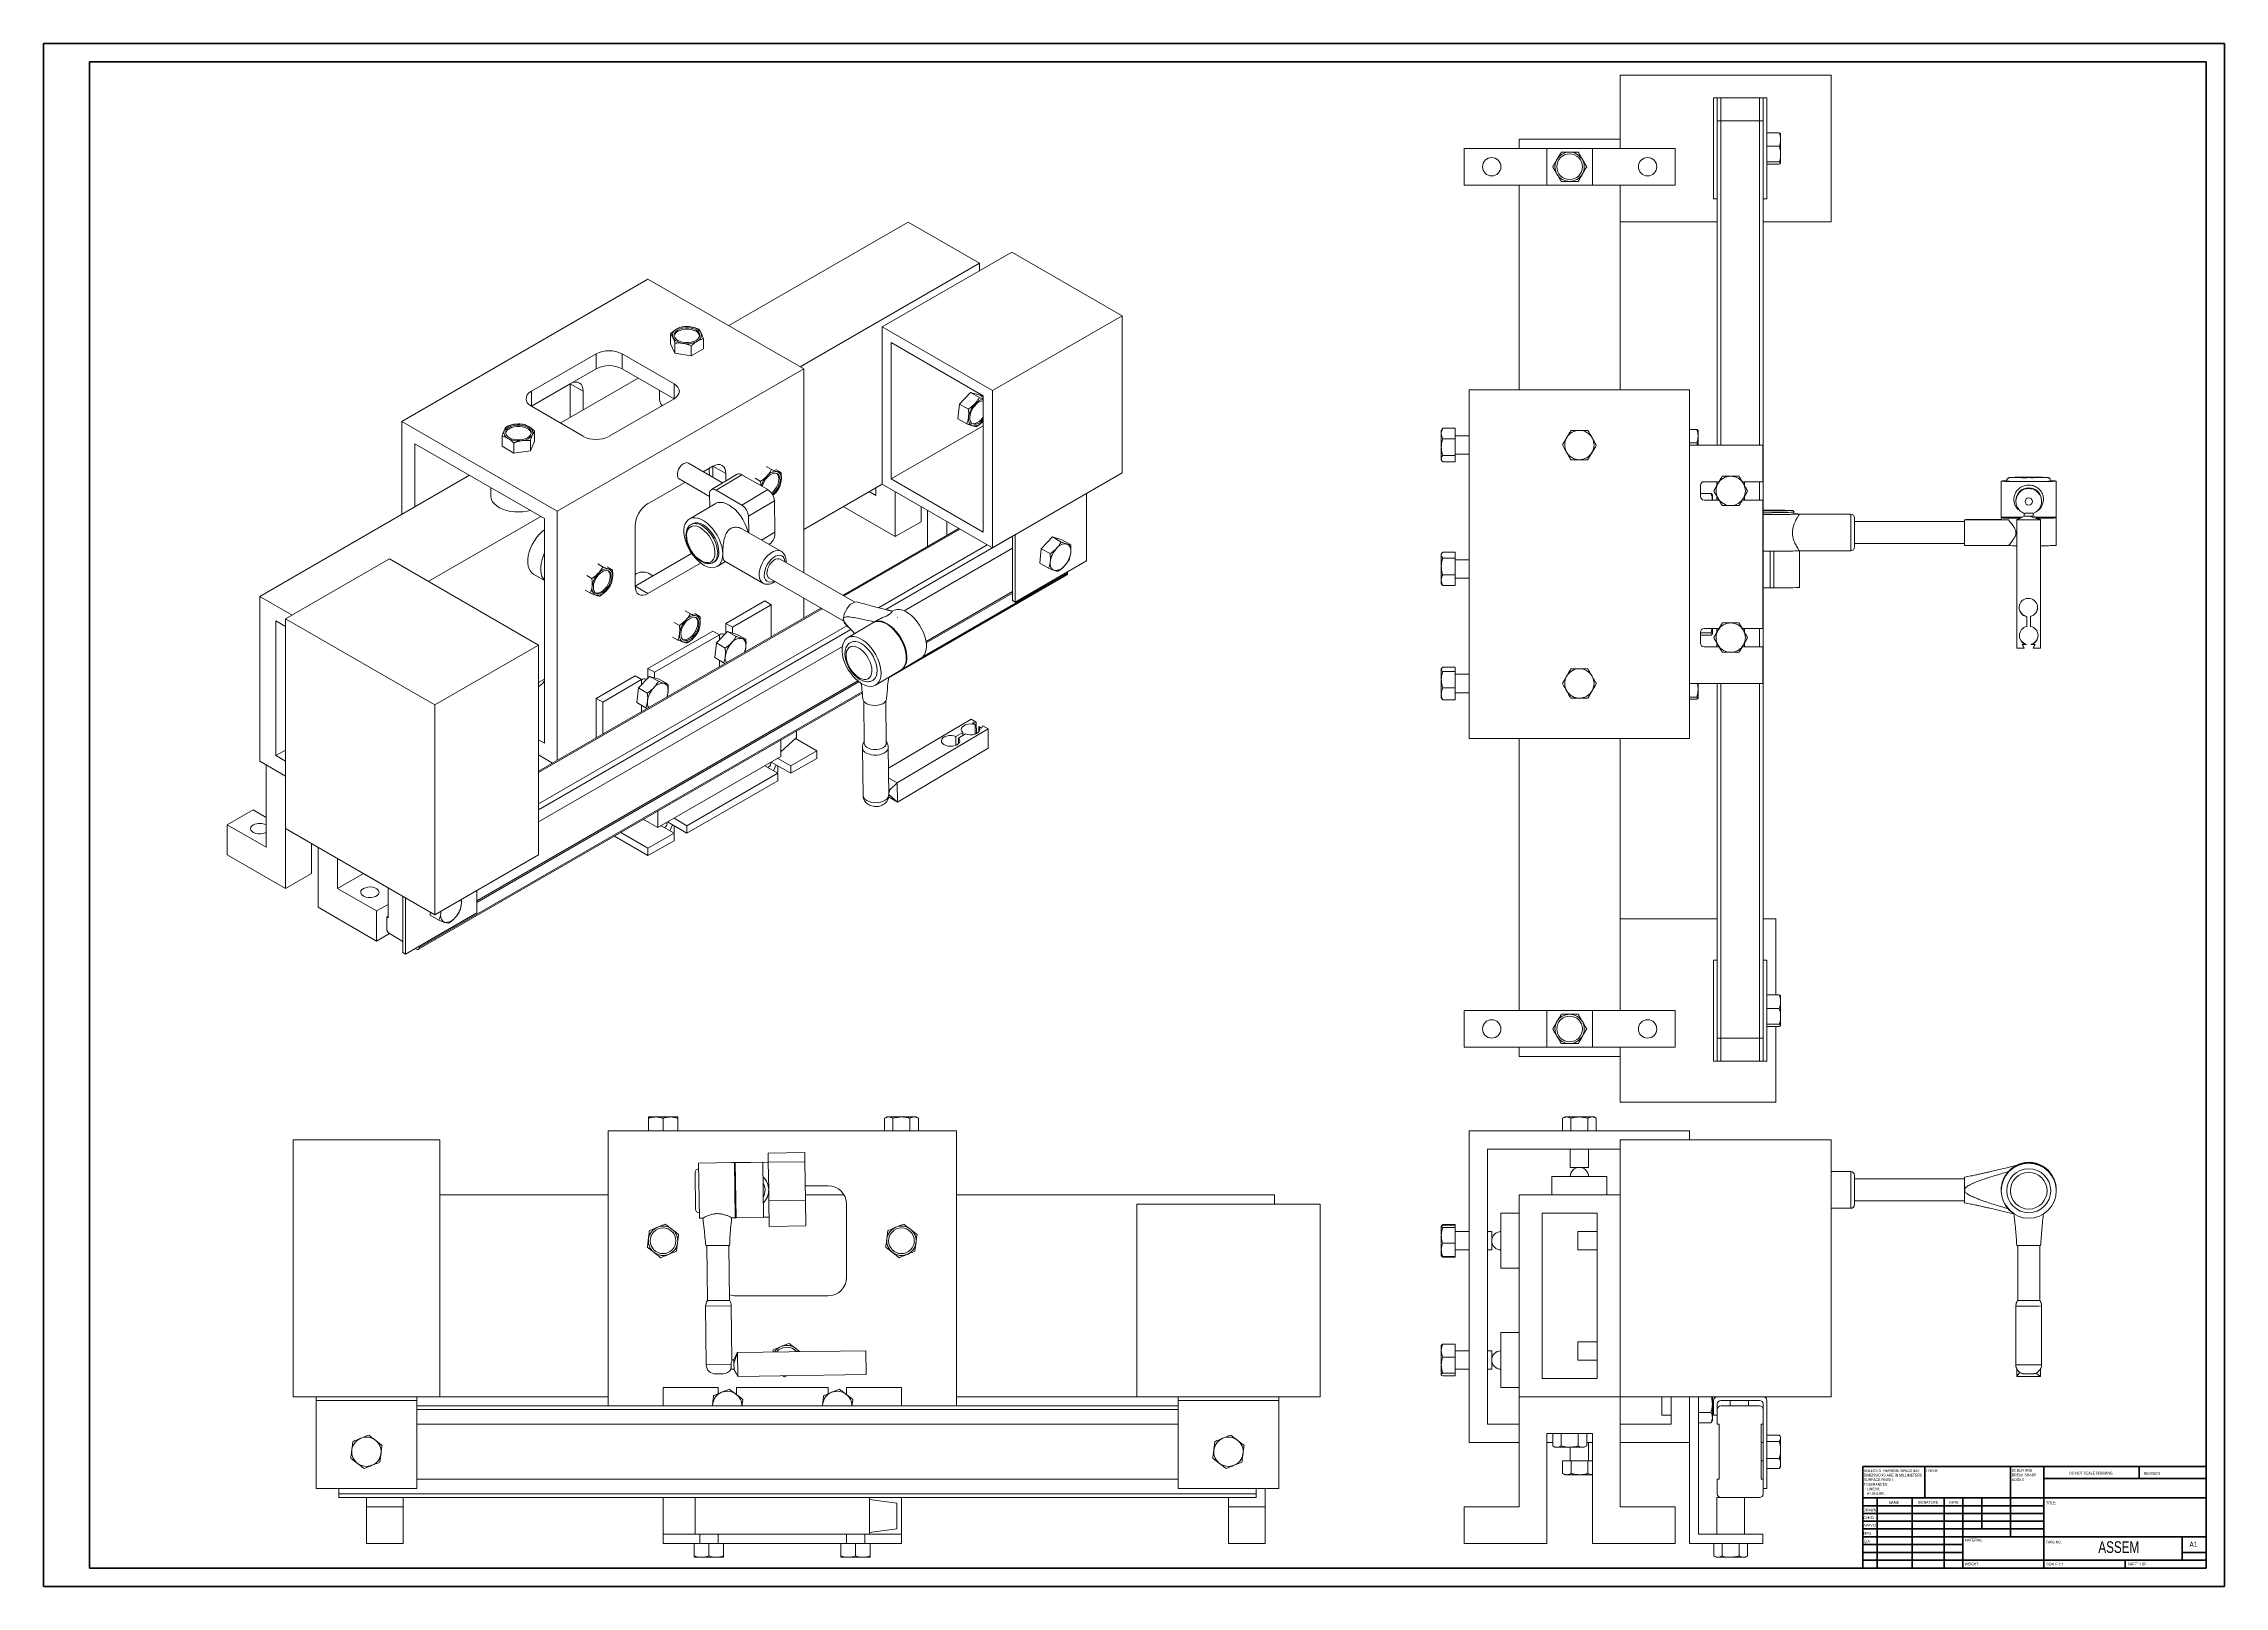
# Model space of a CAD drawing. Header units: millimetres. Extents: x 0 to 119, y 0 to 84.
import ezdxf

# ---------------------------------------------------------------- set-up
doc = ezdxf.new("R2010")
doc.units = ezdxf.units.MM
doc.styles.add('SLDTEXTSTYLE0', font='TXT', dxfattribs={"width": 0.75})
doc.styles.add('SLDTEXTSTYLE1', font='TXT', dxfattribs={"width": 0.6875})

# ---------------------------------------------------------------- blocks, each defined once
blk = doc.blocks.new('SW_NOTE_0')
at = {"color": 0, "linetype": 'Continuous', "lineweight": 0, "char_height": 0.15, "attachment_point": 1, "style": 'SLDTEXTSTYLE0'}
for s, insert in [('DEBUR AND', (0, 0.19)), ('BREAK SHARP', (0, -0.06)), ('EDGES', (0, -0.31))]:
    blk.add_mtext(s, dxfattribs=dict(at, insert=insert))
blk = doc.blocks.new('SW_NOTE_1')
at = {"color": 0, "linetype": 'Continuous', "lineweight": 0, "char_height": 0.15, "attachment_point": 1, "style": 'SLDTEXTSTYLE0'}
for s, insert in [('UNLESS OTHERWISE SPECIFIED:', (0, 0.19)), ('TOLERANCES:', (0, -0.56)), ('DIMENSIONS ARE IN MILLIMETERS', (0, -0.06)), ('SURFACE FINISH:', (0, -0.31)), ('ANGULAR:', (0.17, -1.06)), ('LINEAR:', (0.17, -0.81))]:
    blk.add_mtext(s, dxfattribs=dict(at, insert=insert))

msp = doc.modelspace()

# ---------------------------------------------------------------- linework, layer by layer
at = {"color": 7, "linetype": 'Continuous', "lineweight": 40}
for p, q in [((0.01, 0.02), (0.01, 84.12)), ((0.01, 84.12), (118.91, 84.12)), ((118.91, 0.02), (118.91, 84.12)), ((2.51, 1.02), (2.51, 83.12)), ((2.51, 83.12), (117.91, 83.12)), ((117.91, 1.02), (117.91, 83.12)), ((99.19, 6.55), (117.91, 6.55)), ((99.19, 6.55), (99.19, 1.02)), ((102.57, 4.85), (102.57, 6.55)), ((107.25, 6.55), (107.25, 2.72)), ((109.07, 6.55), (109.07, 1.02)), ((114.27, 5.91), (114.27, 6.55)), ((117.91, 6.55), (117.91, 1.02)), ((117.91, 4.85), (99.19, 4.85)), ((99.97, 4.85), (99.97, 1.02)), ((101.89, 4.85), (101.89, 1.02)), ((103.63, 4.85), (103.63, 1.02)), ((104.65, 1.02), (104.65, 4.85)), ((105.69, 3.15), (105.69, 4.85)), ((117.91, 5.91), (109.07, 5.91)), ((109.07, 4.42), (99.19, 4.42)), ((109.07, 4), (99.19, 4)), ((109.07, 3.57), (99.19, 3.57)), ((109.07, 3.15), (99.19, 3.15)), ((104.65, 2.72), (99.19, 2.72)), ((104.65, 2.72), (117.91, 2.72)), ((116.61, 1.45), (116.61, 2.72)), ((104.65, 2.3), (99.19, 2.3)), ((104.65, 1.87), (99.19, 1.87)), ((99.19, 1.45), (117.91, 1.45)), ((113.49, 1.02), (113.49, 1.45)), ((117.91, 1.87), (116.61, 1.87)), ((0.01, 0.02), (118.91, 0.02)), ((2.51, 1.02), (117.91, 1.02))]:
    msp.add_line(p, q, dxfattribs=at)
at = {"color": 7, "linetype": 'Continuous', "lineweight": 15}
for p, q in [((85.96, 78.41), (85.96, 82.41)), ((97.46, 82.41), (85.96, 82.41)), ((97.46, 74.41), (97.46, 82.41)), ((91.06, 75.66), (91.06, 81.16)), ((91.26, 81.16), (91.06, 81.16)), ((91.26, 79.91), (91.26, 81.16)), ((91.46, 81.16), (91.26, 81.16)), ((93.56, 81.16), (91.46, 81.16)), ((93.76, 81.16), (93.56, 81.16)), ((93.96, 81.16), (93.76, 81.16)), ((93.76, 79.91), (93.76, 81.16)), ((93.96, 75.66), (93.96, 81.16)), ((91.26, 79.91), (91.26, 62.24)), ((91.26, 79.91), (91.46, 79.91)), ((91.46, 79.91), (93.56, 79.91)), ((93.56, 79.91), (93.76, 79.91)), ((93.76, 79.91), (93.76, 29.91)), ((80.46, 78.91), (85.96, 78.91)), ((80.46, 78.41), (80.46, 78.91)), ((85.96, 78.91), (85.96, 78.41)), ((93.96, 79.26), (94.64, 79.26)), ((93.96, 78.53), (94.64, 78.53)), ((94.71, 78.89), (94.71, 79.21)), ((94.71, 78.89), (94.71, 78.1)), ((77.46, 78.41), (77.46, 76.41)), ((77.46, 78.41), (81.96, 78.41)), ((81.96, 78.41), (81.96, 76.41)), ((81.96, 78.41), (84.46, 78.41)), ((84.46, 78.41), (84.46, 76.41)), ((84.46, 78.41), (88.96, 78.41)), ((88.96, 78.41), (88.96, 76.41)), ((93.96, 77.67), (94.64, 77.67)), ((93.96, 77.55), (94.64, 77.55)), ((94.71, 78.1), (94.71, 77.61)), ((77.46, 76.41), (81.96, 76.41)), ((80.46, 65.24), (80.46, 76.41)), ((81.96, 76.41), (84.46, 76.41)), ((84.46, 76.41), (88.96, 76.41)), ((85.96, 74.41), (85.96, 76.41)), ((85.96, 76.41), (85.96, 65.24)), ((91.26, 75.66), (91.06, 75.66)), ((93.96, 75.66), (93.76, 75.66)), ((47.14, 74.39), (37.37, 68.75)), ((51.03, 72.15), (47.14, 74.39)), ((91.26, 74.41), (85.96, 74.41)), ((97.46, 74.41), (93.76, 74.41)), ((52.8, 72.76), (45.73, 68.68)), ((58.81, 69.29), (52.8, 72.76)), ((41.25, 66.5), (51.03, 72.15)), ((51.03, 72.15), (51.03, 71.74)), ((32.96, 71.29), (19.53, 63.53)), ((41.45, 66.39), (32.96, 71.29)), ((51.74, 65.21), (58.81, 69.29)), ((58.81, 69.29), (58.81, 60.72)), ((34.19, 67.75), (34.19, 68.31)), ((34.43, 67.24), (34.43, 67.79)), ((35.98, 67.48), (35.98, 68.03)), ((45.73, 68.68), (45.73, 60.11)), ((45.73, 68.68), (51.74, 65.21)), ((51.24, 64.92), (46.22, 67.82)), ((46.22, 67.82), (46.22, 60.39)), ((30.13, 67.21), (26.6, 65.17)), ((30.13, 66.39), (30.13, 67.21)), ((34.38, 65.58), (31.55, 67.21)), ((31.55, 66.39), (31.55, 67.21)), ((34.19, 67.75), (34.43, 67.24)), ((34.43, 67.24), (35.32, 67.1)), ((35.32, 67.1), (35.32, 67.66)), ((35.32, 67.1), (35.98, 67.48)), ((26.6, 64.35), (30.13, 66.39)), ((26.6, 64.35), (28.72, 65.58)), ((28.01, 58.64), (41.45, 66.39)), ((32.42, 65.89), (28.17, 63.44)), ((29.43, 65.17), (28.72, 65.58)), ((28.72, 65.58), (28.72, 63.76)), ((31.55, 66.39), (34.38, 64.76)), ((41.45, 66.39), (41.45, 55.28)), ((26.6, 64.35), (29.43, 62.72)), ((29.43, 65.17), (29.43, 64.17)), ((30.84, 62.72), (34.38, 64.76)), ((33.58, 65.22), (33.58, 64.76)), ((34.04, 64.95), (34, 64.97)), ((49.95, 64.47), (49.86, 63.67)), ((50.55, 65.11), (49.95, 64.47)), ((49.95, 64.47), (50.43, 64.19)), ((50.55, 65.11), (51.03, 64.83)), ((51.07, 64.95), (50.55, 65.11)), ((51.07, 64.95), (51.24, 64.85)), ((51.24, 57.49), (51.24, 64.92)), ((51.74, 65.21), (51.74, 56.64)), ((77.74, 46.24), (77.74, 65.24)), ((77.74, 65.24), (89.74, 65.24)), ((89.74, 65.24), (89.74, 62.24)), ((19.53, 63.53), (19.53, 58.45)), ((19.53, 63.53), (28.01, 58.64)), ((51.24, 63.29), (46.22, 60.39)), ((49.86, 63.67), (50.34, 63.4)), ((51.21, 63.53), (51.24, 63.56)), ((51.21, 63.53), (51.24, 63.56)), ((76.25, 63.1), (76.21, 63.04)), ((76.21, 62.87), (76.21, 63.04)), ((76.29, 63.15), (76.26, 63.1)), ((76.96, 63.15), (76.29, 63.15)), ((76.96, 62.58), (76.96, 63.15)), ((89.74, 63.09), (90.14, 63.09)), ((90.21, 62.72), (90.21, 63.04)), ((27.31, 58.23), (20.24, 62.31)), ((20.24, 58.86), (20.24, 62.31)), ((25, 62.17), (25, 62.73)), ((25, 62.17), (25.65, 61.8)), ((25.65, 61.8), (25.65, 62.35)), ((25.65, 61.8), (26.55, 61.93)), ((26.55, 61.93), (26.55, 62.49)), ((26.55, 61.93), (26.78, 62.45)), ((26.78, 62.45), (26.78, 63)), ((76.21, 62.12), (76.21, 62.87)), ((76.21, 61.49), (76.21, 62.12)), ((76.96, 62.58), (76.29, 62.58)), ((77.74, 62.74), (76.96, 62.74)), ((76.96, 61.67), (76.96, 62.58)), ((89.74, 62.36), (90.14, 62.36)), ((89.74, 62.24), (89.74, 49.24)), ((89.74, 62.24), (93.74, 62.24)), ((90.21, 62.72), (90.21, 62.24)), ((93.74, 62.24), (93.74, 60.24)), ((37.03, 60.17), (35.16, 61.25)), ((36.5, 61.09), (35.97, 60.78)), ((37.83, 60.65), (36.42, 59.81)), ((36.5, 61.09), (37.21, 60.68)), ((36.5, 61.09), (36.5, 60.48)), ((37.21, 60.28), (37.21, 60.68)), ((39.41, 61.07), (39.7, 60.9)), ((39.93, 60.9), (40.22, 60.74)), ((51.74, 56.64), (58.81, 60.72)), ((76.21, 61.44), (76.21, 61.49)), ((76.21, 61.44), (76.25, 61.37)), ((76.96, 61.67), (76.29, 61.67)), ((76.96, 61.32), (76.29, 61.32)), ((76.96, 61.74), (77.74, 61.74)), ((76.96, 61.32), (76.96, 61.67)), ((23.22, 60.59), (11.79, 53.98)), ((24.39, 59.91), (24.39, 59.45)), ((24.85, 59.65), (24.81, 59.67)), ((34.97, 60.2), (32.96, 59.04)), ((34.66, 60.39), (36.32, 59.43)), ((36.32, 59.58), (36.33, 58.86)), ((38.08, 60.62), (36.67, 59.78)), ((38.08, 58.97), (36.67, 59.78)), ((39.49, 59.81), (38.08, 60.62)), ((38.08, 58.97), (39.49, 59.81)), ((38.81, 60.43), (39.09, 60.26)), ((39.77, 59.5), (39.88, 59.6)), ((41.45, 57.63), (45.73, 60.11)), ((45.38, 59.49), (45.02, 59.7)), ((45.38, 59.9), (45.38, 59.49)), ((45.73, 60.11), (51.74, 56.64)), ((46.22, 60.39), (51.24, 57.49)), ((46.44, 57.25), (46.44, 59.7)), ((56.87, 59.6), (56.87, 55.92)), ((90.34, 59.44), (90.34, 60.04)), ((90.34, 59.59), (90.92, 59.59)), ((90.54, 60.24), (91.35, 60.24)), ((90.99, 59.22), (90.99, 59.54)), ((91.24, 60.04), (91.24, 60.24)), ((92.62, 60.24), (93.74, 60.24)), ((92.74, 60.24), (92.74, 60.04)), ((106.74, 60.27), (106.74, 58.32)), ((109.74, 58.32), (109.74, 60.27)), ((20.98, 54.8), (27.11, 58.34)), ((28.01, 58.64), (28.01, 45.05)), ((36.63, 59.04), (35.21, 58.2)), ((38.44, 58.36), (39.85, 59.2)), ((38.44, 58.36), (38.45, 57.47)), ((39.87, 57.49), (39.85, 59.2)), ((43.61, 58.88), (46.44, 57.25)), ((47.85, 58.06), (47.85, 58.88)), ((48.2, 58.68), (48.2, 56.7)), ((91.35, 59.24), (90.54, 59.24)), ((91.24, 59.24), (91.24, 59.44)), ((93.74, 59.24), (92.62, 59.24)), ((92.74, 59.44), (92.74, 59.24)), ((93.74, 59.24), (93.74, 52.24)), ((95.44, 58.47), (95.44, 58.57)), ((98.54, 58.47), (95.74, 58.47)), ((98.74, 58.27), (98.74, 57.46)), ((106.74, 58.27), (106.74, 58.17)), ((106.84, 58.32), (106.84, 58.27)), ((107.54, 59.21), (107.54, 59.17)), ((107.59, 58.16), (108, 58.37)), ((107.99, 58.51), (107.99, 58.37)), ((108.89, 58.16), (108.29, 58.36)), ((108.49, 58.37), (108.49, 58.51)), ((108.94, 59.17), (108.94, 59.21)), ((109.64, 58.27), (109.64, 58.32)), ((109.74, 56.77), (109.74, 58.27)), ((27.31, 45.98), (27.31, 58.23)), ((32.26, 57.82), (32.26, 54.55)), ((35.37, 57.95), (35.3, 57.9)), ((40.23, 56.44), (38.12, 57.66)), ((49.91, 57.69), (43.59, 54.04)), ((46.44, 57.25), (47.85, 58.06)), ((49.26, 57.32), (49.26, 58.06)), ((52.84, 53.76), (52.84, 57.27)), ((52.98, 57.35), (52.98, 53.68)), ((55.01, 57.23), (54.4, 56.59)), ((55.01, 57.23), (55.49, 56.95)), ((55.53, 57.07), (55.01, 57.23)), ((104.74, 58.07), (98.74, 58.07)), ((98.74, 57.46), (98.74, 56.67)), ((104.8, 58.17), (104.74, 58.16)), ((104.74, 58.17), (104.74, 56.77)), ((107.59, 58.18), (107.66, 58.2)), ((107.59, 58.18), (107.59, 58.16)), ((107.59, 58.16), (108.89, 58.16)), ((107.59, 51.16), (107.59, 58.16)), ((108.89, 58.18), (108.75, 58.24)), ((108.89, 58.16), (108.89, 58.18)), ((108.89, 51.16), (108.89, 58.16)), ((18.86, 56.03), (13.2, 52.76)), ((18.86, 56.03), (26.99, 51.33)), ((35.34, 56.33), (32.26, 54.55)), ((36.74, 55.62), (37.19, 55.89)), ((37.12, 55.93), (39.23, 54.71)), ((39.55, 56.83), (39.6, 56.86)), ((44.23, 53.67), (40.17, 56.02)), ((52.84, 56.62), (46.92, 53.2)), ((56.87, 55.92), (52.98, 53.68)), ((54.4, 56.59), (54.32, 55.8)), ((54.4, 56.59), (54.88, 56.32)), ((55.53, 57.07), (56.01, 56.79)), ((76.24, 56.34), (76.21, 56.29)), ((76.21, 56.24), (76.21, 56.29)), ((76.21, 55.63), (76.21, 56.24)), ((76.96, 56.4), (76.29, 56.4)), ((76.96, 56.08), (76.29, 56.08)), ((76.96, 56.08), (76.96, 56.4)), ((76.96, 55.17), (76.96, 56.08)), ((77.74, 55.99), (76.96, 55.99)), ((94.34, 56.45), (94.14, 56.45)), ((94.14, 56.45), (94.14, 54.45)), ((94.34, 56.45), (94.34, 54.45)), ((95.74, 56.47), (98.54, 56.47)), ((95.74, 56.47), (95.74, 56.46)), ((95.74, 54.46), (95.74, 56.46)), ((98.74, 56.87), (104.74, 56.87)), ((104.74, 56.78), (104.79, 56.77)), ((26.72, 55.2), (27.31, 54.86)), ((29.62, 55.12), (29.9, 54.96)), ((30.22, 55.76), (30.51, 55.59)), ((30.74, 55.6), (31.02, 55.43)), ((32.96, 54.14), (35.83, 55.8)), ((33.23, 55.11), (32.99, 55.25)), ((36.52, 55.84), (36.59, 55.88)), ((39.57, 54.98), (43.63, 52.63)), ((46.08, 49.54), (55.8, 55.16)), ((54.32, 55.8), (54.8, 55.52)), ((55.84, 55.25), (55.84, 55.33)), ((76.21, 54.87), (76.21, 55.63)), ((76.21, 54.69), (76.21, 54.87)), ((76.96, 55.17), (76.29, 55.17)), ((76.96, 54.58), (76.96, 55.17)), ((76.96, 54.99), (77.74, 54.99)), ((11.79, 53.98), (13.56, 52.96)), ((11.79, 53.98), (11.79, 45)), ((29.53, 54.33), (29.82, 54.16)), ((32.26, 54.55), (32.96, 54.14)), ((37.21, 52.51), (39.33, 53.74)), ((37.56, 52.31), (39.68, 53.53)), ((39.68, 53.53), (39.33, 53.74)), ((39.68, 51.78), (39.68, 53.53)), ((41.45, 53.89), (41.45, 52.8)), ((52.84, 54.25), (48.12, 51.53)), ((52.84, 54.17), (48.13, 51.45)), ((52.98, 53.68), (52.84, 53.76)), ((76.21, 54.69), (76.24, 54.63)), ((76.25, 54.64), (76.29, 54.58)), ((76.96, 54.58), (76.29, 54.58)), ((94.34, 54.45), (94.14, 54.45)), ((12.67, 52.66), (13.2, 52.35)), ((12.67, 45.31), (12.67, 52.66)), ((13.2, 52.76), (21.33, 48.07)), ((13.2, 41.33), (13.2, 52.76)), ((42.39, 53.35), (26.99, 44.46)), ((34.39, 52.57), (34.67, 52.41)), ((34.99, 53.21), (35.28, 53.04)), ((35.51, 53.05), (35.8, 52.88)), ((37.21, 52.51), (37.56, 52.31)), ((37.21, 51.99), (37.21, 52.51)), ((45.22, 52.55), (43.84, 51.73)), ((45.36, 52.64), (45.25, 52.57)), ((46.31, 53.2), (46.28, 53.18)), ((46.56, 52.83), (46.58, 52.84)), ((108.14, 52.88), (108.14, 52.9)), ((108.14, 52.35), (108.14, 52.88)), ((108.34, 52.89), (108.34, 52.91)), ((108.34, 52.89), (108.34, 52.35)), ((26.99, 51.33), (21.33, 48.07)), ((26.99, 51.33), (26.99, 39.9)), ((43.56, 51.26), (26.99, 41.7)), ((32.96, 50.06), (36.5, 52.1)), ((33.32, 49.86), (36.85, 51.9)), ((34.3, 51.77), (34.59, 51.61)), ((36.5, 52.1), (36.85, 51.9)), ((36.69, 51.45), (36.6, 50.65)), ((37.29, 52.08), (36.69, 51.45)), ((36.69, 51.45), (37.17, 51.17)), ((36.85, 51.9), (36.85, 51.62)), ((37.13, 51.91), (37.1, 51.92)), ((37.29, 52.08), (37.77, 51.81)), ((37.81, 51.92), (37.29, 52.08)), ((37.56, 52), (37.56, 52.31)), ((37.81, 51.92), (38.29, 51.65)), ((90.34, 51.44), (90.34, 52.04)), ((90.34, 52), (90.92, 52)), ((90.34, 51.88), (90.92, 51.88)), ((90.54, 52.24), (91.35, 52.24)), ((91.35, 51.24), (90.54, 51.24)), ((90.97, 52.24), (90.92, 52)), ((90.99, 52.24), (90.99, 51.94)), ((91.24, 52.04), (91.24, 52.24)), ((91.24, 51.24), (91.24, 51.44)), ((92.62, 52.24), (93.74, 52.24)), ((93.74, 51.24), (92.62, 51.24)), ((92.74, 52.24), (92.74, 52.04)), ((92.74, 51.44), (92.74, 51.24)), ((93.74, 51.24), (93.74, 49.24)), ((107.99, 51.16), (107.59, 51.16)), ((107.89, 51.36), (107.99, 51.16)), ((108.1, 51.36), (107.89, 51.36)), ((107.99, 51.18), (107.9, 51.36)), ((107.99, 51.16), (107.99, 51.18)), ((108.1, 51.36), (108.1, 51.38)), ((108.38, 51.38), (108.38, 51.36)), ((108.59, 51.36), (108.38, 51.36)), ((108.49, 51.16), (108.59, 51.36)), ((108.58, 51.36), (108.49, 51.18)), ((108.49, 51.18), (108.49, 51.16)), ((108.89, 51.16), (108.49, 51.16)), ((32.96, 50.06), (33.32, 49.86)), ((32.96, 49.54), (32.96, 50.06)), ((36.6, 50.65), (37.08, 50.37)), ((36.85, 50.51), (36.85, 50.15)), ((37.08, 50.37), (37.18, 50.34)), ((45.37, 49.15), (46.75, 49.97)), ((46.78, 49.99), (47.84, 50.62)), ((76.23, 50.06), (76.21, 50.04)), ((76.21, 50.01), (76.21, 50.04)), ((76.21, 49.45), (76.21, 50.01)), ((76.96, 50.13), (76.29, 50.13)), ((76.96, 49.89), (76.96, 50.13)), ((44.4, 49.38), (23.63, 37.39)), ((44.46, 49.33), (23.63, 37.31)), ((26.99, 49.29), (27.31, 49.47)), ((30.13, 48.43), (32.26, 49.65)), ((30.49, 48.23), (32.61, 49.45)), ((32.26, 49.65), (32.61, 49.45)), ((32.45, 49), (32.36, 48.2)), ((33.05, 49.63), (32.45, 49)), ((32.45, 49), (32.92, 48.72)), ((32.61, 49.45), (32.61, 49.17)), ((32.88, 49.46), (32.86, 49.47)), ((33.05, 49.63), (33.53, 49.36)), ((33.57, 49.47), (33.05, 49.63)), ((33.32, 49.55), (33.32, 49.86)), ((33.57, 49.47), (34.05, 49.2)), ((76.21, 48.67), (76.21, 49.45)), ((76.96, 49.89), (76.29, 49.89)), ((76.96, 49), (76.29, 49)), ((76.96, 49), (76.96, 49.89)), ((77.74, 49.74), (76.96, 49.74)), ((76.96, 48.35), (76.96, 49)), ((89.74, 49.24), (93.74, 49.24)), ((89.74, 49.24), (89.74, 46.24)), ((90.18, 49.24), (90.21, 48.93)), ((90.21, 49.24), (90.21, 48.93)), ((90.21, 48.93), (90.21, 48.44)), ((91.26, 49.24), (91.26, 29.91)), ((20.44, 34.75), (44.64, 48.72)), ((21.33, 48.07), (21.33, 36.63)), ((30.13, 48.43), (30.13, 46.27)), ((30.49, 48.23), (30.13, 48.43)), ((30.49, 46.48), (30.49, 48.23)), ((32.36, 48.2), (32.84, 47.92)), ((32.61, 48.06), (32.61, 47.7)), ((32.84, 47.92), (32.93, 47.89)), ((44.72, 48.27), (44.75, 45.98)), ((45.95, 46), (45.92, 48.28)), ((76.21, 48.44), (76.21, 48.67)), ((76.21, 48.44), (76.23, 48.41)), ((76.96, 48.35), (76.29, 48.35)), ((76.96, 48.74), (77.74, 48.74)), ((89.74, 48.5), (90.14, 48.5)), ((89.74, 48.38), (90.14, 48.38)), ((41.06, 46.33), (41.06, 46.65)), ((50.58, 47.3), (46.07, 44.62)), ((51.5, 46.77), (46.55, 43.83)), ((50.12, 46.57), (49.75, 46.35)), ((49.89, 46.26), (50.27, 46.49)), ((50.13, 46.41), (50.12, 46.57)), ((50.58, 47.3), (50.86, 47.13)), ((50.86, 47.13), (50.65, 47.09)), ((50.65, 47.09), (50.8, 47)), ((50.8, 46.48), (50.8, 47)), ((50.87, 46.51), (50.86, 47.13)), ((51, 46.89), (51.14, 46.8)), ((51, 46.89), (51, 46.6)), ((51.14, 46.8), (51.21, 46.93)), ((51.21, 46.93), (51.5, 46.77)), ((51.5, 46.77), (51.51, 45.71)), ((13.2, 45.61), (12.67, 45.31)), ((12.67, 45.31), (13.2, 45)), ((27.31, 45.98), (26.99, 46.16)), ((26.99, 45.35), (27.76, 44.9)), ((33.49, 41.39), (40.21, 45.26)), ((40.21, 45.51), (41.04, 46.28)), ((40.21, 46.16), (40.21, 45.26)), ((40.74, 44.75), (42.16, 45.57)), ((42.16, 45.57), (41, 46.24)), ((42.16, 45.16), (42.16, 45.57)), ((44.66, 45.74), (44.69, 43.14)), ((46.09, 43.16), (46.06, 45.75)), ((51.51, 45.71), (46.56, 42.78)), ((49.75, 45.87), (49.75, 46.35)), ((49.89, 45.96), (49.89, 46.26)), ((89.74, 46.24), (77.74, 46.24)), ((80.46, 31.41), (80.46, 46.24)), ((85.96, 46.24), (85.96, 31.41)), ((11.79, 45), (13.2, 44.19)), ((12.14, 44.8), (12.14, 40.31)), ((35.08, 41.49), (40.03, 44.35)), ((39.33, 44.75), (40.03, 44.35)), ((39.65, 44.86), (39.65, 44.94)), ((40.74, 44.35), (39.68, 44.96)), ((39.95, 44.8), (39.8, 44.48)), ((40.04, 44.44), (40.01, 44.36)), ((40.74, 44.75), (40.03, 45.16)), ((40.03, 43.94), (40.03, 44.35)), ((40.04, 44.75), (40.04, 44.44)), ((40.74, 44.35), (42.16, 45.16)), ((40.74, 44.35), (40.74, 44.75)), ((46.55, 43.83), (46.07, 44.1)), ((35.08, 41.08), (40.03, 43.94)), ((46.07, 43.06), (46.56, 42.78)), ((46.56, 42.78), (46.09, 43.19)), ((46.55, 43.83), (46.12, 43.43)), ((46.56, 42.78), (46.55, 43.83)), ((10.02, 41.53), (11.43, 42.35)), ((12.14, 41.94), (11.43, 42.35)), ((32.72, 41.83), (33.49, 41.39)), ((33.49, 42.28), (33.49, 41.39)), ((33.99, 41.59), (33.99, 41.68)), ((35.08, 41.08), (34.02, 41.69)), ((35.08, 41.49), (34.38, 41.9)), ((10.02, 41.53), (10.02, 39.9)), ((12.14, 40.31), (10.02, 41.53)), ((21.33, 36.63), (13.2, 41.33)), ((13.2, 38.06), (13.2, 41.33)), ((14.62, 38.88), (14.62, 40.51)), ((31.13, 40.91), (32.96, 39.86)), ((32.96, 40.26), (31.48, 41.12)), ((32.96, 40.26), (34.38, 41.08)), ((32.96, 39.86), (34.38, 40.67)), ((33.67, 41.49), (34.38, 41.08)), ((34.3, 41.54), (34.15, 41.21)), ((34.39, 41.17), (34.36, 41.09)), ((34.38, 40.67), (34.38, 41.08)), ((34.39, 41.48), (34.39, 41.17)), ((35.08, 41.08), (35.08, 41.49)), ((10.02, 39.9), (13.2, 38.06)), ((14.97, 40.31), (14.97, 37.04)), ((16.03, 38.06), (16.03, 39.7)), ((26.99, 39.9), (21.33, 36.63)), ((32.96, 39.86), (32.96, 40.26)), ((13.2, 38.06), (14.62, 38.88)), ((16.03, 38.06), (17.45, 38.88)), ((18.15, 36.84), (16.03, 38.06)), ((17.45, 38.88), (17.45, 38.88)), ((18.79, 38.1), (17.45, 38.88)), ((18.79, 36.47), (18.79, 38.1)), ((14.97, 37.04), (18.15, 35.2)), ((18.15, 36.84), (18.79, 37.2)), ((19.6, 34.57), (19.6, 37.63)), ((19.74, 37.55), (19.74, 34.49)), ((23.63, 37.96), (23.63, 36.74)), ((18.15, 35.2), (18.15, 36.84)), ((18.79, 36.55), (18.72, 36.51)), ((18.72, 36.51), (18.72, 35.86)), ((18.72, 36.51), (18.79, 36.47)), ((23.63, 36.74), (19.74, 34.49)), ((21.1, 36.77), (21.08, 36.61)), ((21.08, 36.61), (21.56, 36.33)), ((21.66, 36.82), (21.66, 36.7)), ((85.96, 31.41), (85.96, 36.41)), ((85.96, 36.41), (91.26, 36.41)), ((93.76, 36.41), (94.46, 36.41)), ((94.46, 36.41), (94.46, 32.26)), ((18.15, 35.2), (18.86, 35.61)), ((18.86, 35.61), (19.6, 35.18)), ((19.74, 34.49), (19.6, 34.57)), ((20.27, 34.8), (20.34, 34.76)), ((20.49, 34.84), (20.49, 34.92)), ((91.06, 28.66), (91.06, 34.16)), ((91.26, 34.16), (91.06, 34.16)), ((93.96, 34.16), (93.76, 34.16)), ((93.96, 28.66), (93.96, 34.16)), ((93.96, 32.26), (94.64, 32.26)), ((94.71, 31.89), (94.71, 32.21)), ((77.46, 31.41), (77.46, 29.41)), ((77.46, 31.41), (81.96, 31.41)), ((81.96, 31.41), (81.96, 29.41)), ((81.96, 31.41), (84.46, 31.41)), ((84.46, 31.41), (84.46, 29.41)), ((84.46, 31.41), (88.96, 31.41)), ((88.96, 31.41), (88.96, 29.41)), ((93.96, 31.53), (94.64, 31.53)), ((94.71, 31.89), (94.71, 31.1)), ((94.71, 31.1), (94.71, 30.61)), ((91.26, 29.91), (91.46, 29.91)), ((91.26, 28.66), (91.26, 29.91)), ((91.46, 29.91), (93.56, 29.91)), ((93.56, 29.91), (93.76, 29.91)), ((93.76, 28.66), (93.76, 29.91)), ((93.96, 30.67), (94.64, 30.67)), ((93.96, 30.55), (94.64, 30.55)), ((94.46, 30.55), (94.46, 26.41)), ((77.46, 29.41), (81.96, 29.41)), ((80.46, 28.91), (80.46, 29.41)), ((85.96, 28.91), (80.46, 28.91)), ((81.96, 29.41), (84.46, 29.41)), ((84.46, 29.41), (88.96, 29.41)), ((85.96, 26.41), (85.96, 29.41)), ((85.96, 29.41), (85.96, 28.91)), ((91.26, 28.66), (91.06, 28.66)), ((91.46, 28.66), (91.26, 28.66)), ((93.56, 28.66), (91.46, 28.66)), ((93.76, 28.66), (93.56, 28.66)), ((93.96, 28.66), (93.76, 28.66)), ((94.46, 26.41), (85.96, 26.41)), ((32.98, 25.61), (33.38, 25.61)), ((32.98, 24.86), (32.98, 25.54)), ((33.38, 25.61), (34.18, 25.61)), ((33.78, 24.86), (33.78, 25.54)), ((34.18, 25.61), (34.58, 25.61)), ((34.58, 24.86), (34.58, 25.54)), ((45.98, 25.61), (45.85, 25.54)), ((45.85, 24.86), (45.85, 25.54)), ((45.98, 25.61), (46.08, 25.61)), ((46.08, 25.61), (46.78, 25.61)), ((46.31, 24.86), (46.31, 25.54)), ((46.78, 25.61), (47.47, 25.61)), ((47.24, 24.86), (47.24, 25.54)), ((47.47, 25.61), (47.58, 25.61)), ((47.7, 25.54), (47.58, 25.61)), ((47.7, 24.86), (47.7, 25.54)), ((82.94, 25.61), (82.82, 25.54)), ((82.82, 24.86), (82.82, 25.54)), ((82.94, 25.61), (83.05, 25.61)), ((83.05, 25.61), (83.74, 25.61)), ((83.28, 24.86), (83.28, 25.54)), ((83.74, 25.61), (84.43, 25.61)), ((84.2, 24.86), (84.2, 25.54)), ((84.43, 25.61), (84.54, 25.61)), ((84.66, 25.54), (84.54, 25.61)), ((84.66, 24.86), (84.66, 25.54)), ((21.61, 24.36), (13.61, 24.36)), ((13.61, 24.36), (13.61, 10.36)), ((21.61, 24.36), (21.61, 10.36)), ((30.78, 24.86), (30.78, 9.86)), ((30.78, 24.86), (49.78, 24.86)), ((49.78, 24.86), (49.78, 9.86)), ((77.74, 24.86), (77.74, 7.86)), ((77.74, 24.86), (89.74, 24.86)), ((78.74, 8.86), (78.74, 23.86)), ((85.96, 23.86), (78.74, 23.86)), ((83.24, 23.86), (83.24, 22.86)), ((84.24, 22.86), (84.24, 23.86)), ((85.96, 24.36), (97.46, 24.36)), ((85.96, 10.36), (85.96, 24.36)), ((89.74, 24.86), (89.74, 24.36)), ((97.46, 24.36), (97.46, 10.36)), ((37.67, 23.12), (35.72, 23.09)), ((35.76, 20.09), (35.72, 23.09)), ((39.52, 23.14), (37.52, 23.12)), ((37.71, 20.12), (37.67, 23.12)), ((37.72, 23.02), (37.67, 23.02)), ((38.49, 23.13), (37.72, 23.12)), ((37.72, 23.12), (37.76, 20.12)), ((39.22, 23.14), (38.55, 23.13)), ((39.22, 23.14), (39.26, 20.14)), ((39.51, 23.64), (41.51, 23.67)), ((39.51, 23.64), (39.52, 23.14)), ((39.52, 23.14), (41.52, 23.17)), ((39.52, 23.14), (39.54, 21.64)), ((41.51, 23.67), (41.52, 23.17)), ((41.55, 21.07), (41.52, 23.17)), ((83.24, 22.86), (83.74, 22.86)), ((83.74, 22.86), (84.24, 22.86)), ((98.54, 22.63), (97.46, 22.63)), ((108.24, 23.13), (108.24, 23.13)), ((108.24, 23.13), (108.24, 23.13)), ((108.24, 23.13), (108.24, 23.13)), ((35.55, 20.59), (35.53, 22.59)), ((39.53, 21.49), (39.54, 21.64)), ((39.54, 21.64), (39.55, 21.04)), ((42.78, 21.86), (41.54, 21.86)), ((82.24, 22.36), (82.24, 21.36)), ((82.92, 22.36), (82.24, 22.36)), ((85.24, 22.36), (82.92, 22.36)), ((85.24, 21.36), (85.24, 22.36)), ((98.74, 22.43), (98.74, 20.83)), ((104.74, 22.23), (98.74, 22.23)), ((104.74, 22.33), (104.74, 21.62)), ((104.74, 21.62), (104.74, 20.93)), ((106.74, 21.62), (106.74, 21.59)), ((106.74, 21.62), (106.74, 21.62)), ((109.74, 21.62), (109.74, 21.64)), ((109.74, 21.59), (109.74, 21.62)), ((21.61, 21.36), (30.78, 21.36)), ((37.71, 20.22), (37.76, 20.22)), ((41.55, 21.07), (39.55, 21.04)), ((39.57, 19.64), (39.55, 21.04)), ((41.54, 21.36), (43.64, 21.36)), ((41.57, 19.67), (41.55, 21.07)), ((43.78, 16.86), (43.78, 20.86)), ((49.78, 21.36), (67.11, 21.36)), ((59.61, 20.86), (59.61, 10.36)), ((59.61, 20.86), (69.61, 20.86)), ((67.11, 21.36), (67.11, 20.86)), ((69.61, 20.86), (69.61, 10.36)), ((80.46, 20.36), (79.46, 20.36)), ((79.46, 20.36), (79.46, 18.86)), ((80.46, 21.36), (80.46, 10.36)), ((80.46, 21.36), (85.96, 21.36)), ((81.71, 20.36), (84.71, 20.36)), ((81.71, 11.36), (81.71, 20.36)), ((84.71, 11.36), (84.71, 20.36)), ((97.46, 20.63), (98.54, 20.63)), ((98.74, 21.03), (104.74, 21.03)), ((35.76, 20.09), (35.96, 20.09)), ((37.51, 20.12), (37.71, 20.12)), ((37.71, 20.12), (37.76, 20.12)), ((37.76, 20.12), (38.56, 20.13)), ((38.56, 20.13), (39.26, 20.14)), ((39.26, 20.14), (39.56, 20.14)), ((39.57, 19.64), (41.57, 19.67)), ((76.21, 19.16), (76.21, 19.65)), ((76.21, 18.36), (76.21, 19.16)), ((76.28, 19.72), (76.29, 19.75)), ((76.96, 19.75), (76.29, 19.75)), ((76.96, 19.71), (76.29, 19.71)), ((76.96, 19.58), (76.29, 19.58)), ((76.96, 19.71), (76.96, 19.75)), ((76.96, 19.58), (76.96, 19.71)), ((76.96, 18.73), (76.96, 19.58)), ((77.74, 19.36), (76.96, 19.36)), ((78.96, 19.36), (78.74, 19.36)), ((78.96, 18.36), (78.96, 19.36)), ((84.71, 19.36), (83.66, 19.36)), ((83.66, 19.36), (83.66, 18.36)), ((36.11, 18.6), (37.41, 18.61)), ((36.16, 18.6), (36.2, 15.6)), ((37.4, 15.61), (37.36, 18.61)), ((76.21, 18.36), (76.21, 18.06)), ((76.21, 18.06), (76.23, 18.03)), ((76.96, 18.73), (76.29, 18.73)), ((76.96, 18), (76.29, 18)), ((76.96, 17.96), (76.29, 17.96)), ((76.96, 18), (76.96, 18.73)), ((76.96, 18.36), (77.74, 18.36)), ((76.96, 17.96), (76.96, 18)), ((78.74, 18.36), (78.96, 18.36)), ((79.46, 18.86), (79.46, 17.36)), ((83.66, 18.36), (84.71, 18.36)), ((107.64, 18.6), (107.64, 15.61)), ((108.84, 15.61), (108.84, 18.6)), ((79.46, 17.36), (80.46, 17.36)), ((37.4, 15.61), (36.2, 15.6)), ((37.78, 15.86), (42.78, 15.86)), ((36.1, 15.3), (36.14, 12.1)), ((37.54, 12.36), (37.5, 15.32)), ((107.54, 15.31), (107.54, 12.11)), ((108.94, 12.11), (108.94, 15.31)), ((76.22, 13.17), (76.21, 13.16)), ((76.21, 12.87), (76.21, 13.16)), ((76.96, 13.23), (76.29, 13.23)), ((76.96, 12.52), (76.96, 13.23)), ((80.46, 13.86), (79.46, 13.86)), ((79.46, 13.86), (79.46, 12.36)), ((84.71, 13.36), (83.66, 13.36)), ((83.66, 13.36), (83.66, 12.36)), ((37.64, 12.37), (37.54, 12.37)), ((37.84, 12.77), (37.64, 12.17)), ((37.64, 12.17), (37.64, 12.37)), ((44.83, 12.87), (37.84, 12.77)), ((37.85, 11.47), (37.84, 12.77)), ((39.79, 12.92), (39.78, 12.8)), ((44.83, 12.87), (44.85, 11.57)), ((76.21, 12.09), (76.21, 12.87)), ((76.21, 11.57), (76.21, 12.09)), ((76.96, 12.52), (76.29, 12.52)), ((77.74, 12.86), (76.96, 12.86)), ((76.96, 11.65), (76.96, 12.52)), ((78.96, 12.86), (78.74, 12.86)), ((78.96, 11.86), (78.96, 12.86)), ((79.46, 12.36), (79.46, 10.86)), ((83.66, 12.36), (84.71, 12.36)), ((107.59, 11.89), (107.59, 11.47)), ((108.89, 11.47), (108.89, 11.9)), ((33.78, 10.86), (36.78, 10.86)), ((33.78, 9.86), (33.78, 10.86)), ((37.05, 11.61), (36.65, 11.6)), ((36.78, 10.86), (36.78, 10.52)), ((37.48, 11.86), (37.65, 11.87)), ((37.85, 11.47), (37.65, 11.87)), ((37.78, 10.5), (37.78, 10.86)), ((37.78, 10.86), (42.78, 10.86)), ((44.85, 11.57), (37.85, 11.47)), ((40.32, 11.5), (40.4, 11.44)), ((40.4, 11.44), (40.56, 11.51)), ((42.78, 10.86), (42.78, 10.52)), ((43.78, 10.5), (43.78, 10.86)), ((43.78, 10.86), (46.78, 10.86)), ((46.78, 9.86), (46.78, 10.86)), ((76.21, 11.56), (76.21, 11.57)), ((76.21, 11.56), (76.22, 11.54)), ((76.96, 11.65), (76.29, 11.65)), ((76.96, 11.49), (76.29, 11.49)), ((76.96, 11.86), (77.74, 11.86)), ((76.96, 11.49), (76.96, 11.65)), ((78.74, 11.86), (78.96, 11.86)), ((79.46, 10.86), (80.46, 10.86)), ((81.71, 11.36), (84.71, 11.36)), ((107.59, 11.47), (107.75, 11.7)), ((107.59, 11.47), (108.89, 11.47)), ((108.89, 11.47), (108.63, 11.64)), ((21.61, 10.36), (13.61, 10.36)), ((14.86, 10.36), (14.86, 10.16)), ((20.36, 10.16), (14.86, 10.16)), ((14.86, 10.16), (14.86, 5.36)), ((20.36, 10.36), (20.36, 10.16)), ((20.36, 10.16), (20.36, 5.36)), ((20.36, 9.86), (61.86, 9.86)), ((21.61, 10.36), (30.78, 10.36)), ((49.78, 10.36), (59.61, 10.36)), ((59.61, 10.36), (69.61, 10.36)), ((61.86, 10.36), (61.86, 10.16)), ((67.36, 10.16), (61.86, 10.16)), ((61.86, 10.16), (61.86, 5.36)), ((67.36, 10.36), (67.36, 10.16)), ((67.36, 10.16), (67.36, 5.36)), ((80.46, 10.36), (80.46, 4.36)), ((80.46, 10.36), (85.96, 10.36)), ((97.46, 10.36), (85.96, 10.36)), ((85.96, 4.36), (85.96, 10.36)), ((88.24, 10.36), (88.24, 9.36)), ((88.74, 8.86), (88.74, 10.36)), ((89.74, 10.36), (89.74, 7.86)), ((90.24, 2.86), (90.24, 10.36)), ((90.99, 10.36), (90.99, 9.96)), ((90.99, 9.96), (90.99, 9.22)), ((91.06, 9.36), (91.06, 10.16)), ((91.26, 9.96), (91.26, 9.36)), ((93.56, 10.16), (91.46, 10.16)), ((93.56, 9.86), (91.46, 9.86)), ((91.96, 10.16), (91.96, 9.86)), ((92.96, 9.86), (92.96, 10.16)), ((93.76, 5.36), (93.76, 9.96)), ((93.96, 10.16), (93.96, 5.36)), ((61.86, 8.86), (20.36, 8.86)), ((80.46, 8.86), (78.74, 8.86)), ((81.96, 8.36), (84.46, 8.36)), ((81.96, 2.36), (81.96, 8.36)), ((82.29, 8.36), (82.29, 7.68)), ((82.75, 8.36), (82.75, 7.68)), ((83.68, 8.36), (83.68, 7.68)), ((84.14, 8.36), (84.14, 7.68)), ((84.46, 8.36), (84.46, 2.36)), ((88.74, 8.86), (85.96, 8.86)), ((88.24, 9.36), (88.74, 9.36)), ((90.24, 9.5), (90.92, 9.5)), ((90.24, 8.94), (90.92, 8.94)), ((90.95, 8.99), (90.99, 9.06)), ((90.99, 9.22), (90.99, 9.06)), ((91.26, 9.36), (91.06, 9.36)), ((91.26, 9.36), (91.26, 8.86)), ((91.36, 8.86), (91.26, 8.86)), ((91.36, 5.86), (91.36, 8.86)), ((93.76, 8.86), (93.66, 8.86)), ((93.66, 8.86), (93.66, 5.86)), ((77.74, 7.86), (80.46, 7.86)), ((81.96, 7.86), (82.29, 7.86)), ((82.29, 7.68), (82.41, 7.61)), ((82.52, 7.61), (82.41, 7.61)), ((83.21, 7.61), (82.52, 7.61)), ((83.91, 7.61), (83.21, 7.61)), ((83.24, 7.61), (83.24, 6.86)), ((84.01, 7.61), (83.91, 7.61)), ((84.01, 7.61), (84.14, 7.68)), ((84.14, 7.86), (84.46, 7.86)), ((84.24, 6.86), (84.24, 7.86)), ((85.96, 7.86), (89.74, 7.86)), ((89.74, 7.86), (89.74, 2.36)), ((93.76, 7.86), (93.66, 7.86)), ((93.96, 8.27), (94.64, 8.27)), ((93.96, 7.92), (94.64, 7.92)), ((94.71, 8.16), (94.68, 8.22)), ((94.71, 8.16), (94.71, 8.1)), ((94.71, 8.1), (94.71, 7.46)), ((94.71, 7.46), (94.71, 6.72)), ((82.82, 6.86), (82.82, 6.18)), ((82.82, 6.86), (82.82, 6.86)), ((82.82, 6.86), (82.82, 6.18)), ((83.29, 6.86), (82.82, 6.86)), ((82.82, 6.18), (82.94, 6.11)), ((83.05, 6.11), (82.94, 6.11)), ((83.75, 6.11), (83.05, 6.11)), ((83.29, 6.86), (83.29, 6.18)), ((84.21, 6.86), (83.29, 6.86)), ((84.44, 6.11), (83.75, 6.11)), ((84.21, 6.86), (84.21, 6.18)), ((84.46, 6.86), (84.21, 6.86)), ((84.46, 6.11), (84.44, 6.11)), ((84.46, 6.11), (84.44, 6.11)), ((93.66, 6.86), (93.76, 6.86)), ((93.96, 7), (94.64, 7)), ((93.96, 6.44), (94.64, 6.44)), ((94.68, 6.49), (94.71, 6.56)), ((94.71, 6.72), (94.71, 6.56)), ((20.36, 5.36), (14.86, 5.36)), ((16.11, 5.06), (16.11, 5.36)), ((16.11, 5.06), (66.11, 5.06)), ((16.11, 4.86), (16.11, 5.06)), ((16.11, 4.86), (66.11, 4.86)), ((17.61, 4.36), (17.61, 4.86)), ((19.61, 4.36), (19.61, 4.86)), ((61.86, 5.86), (20.36, 5.86)), ((33.78, 2.86), (33.78, 4.86)), ((35.53, 4.86), (35.53, 2.86)), ((45.03, 4.86), (45.03, 2.86)), ((46.53, 4.56), (45.03, 4.76)), ((46.78, 2.86), (46.78, 4.86)), ((67.36, 5.36), (61.86, 5.36)), ((64.61, 4.36), (64.61, 4.86)), ((66.11, 5.06), (66.11, 5.36)), ((66.11, 4.86), (66.11, 5.06)), ((66.61, 4.36), (66.61, 5.36)), ((91.24, 4.86), (91.24, 2.86)), ((91.24, 4.86), (91.46, 4.86)), ((91.26, 5.86), (91.26, 5.06)), ((91.26, 5.86), (91.36, 5.86)), ((91.46, 4.86), (93.56, 4.86)), ((92.74, 4.86), (92.74, 2.86)), ((93.66, 5.86), (93.76, 5.86)), ((93.76, 5.06), (93.76, 5.36)), ((93.96, 5.36), (93.76, 5.36)), ((17.61, 2.36), (17.61, 4.36)), ((17.61, 4.36), (19.61, 4.36)), ((19.61, 2.36), (19.61, 4.36)), ((46.53, 4.46), (46.53, 4.56)), ((46.53, 3.26), (46.53, 4.46)), ((64.61, 2.36), (64.61, 4.36)), ((64.61, 4.36), (66.61, 4.36)), ((66.61, 2.36), (66.61, 4.36)), ((77.46, 4.36), (77.46, 2.36)), ((80.46, 4.36), (77.46, 4.36)), ((88.96, 4.36), (85.96, 4.36)), ((88.96, 2.36), (88.96, 4.36)), ((33.78, 2.36), (33.78, 2.86)), ((33.78, 2.86), (35.78, 2.86)), ((35.78, 2.86), (36.78, 2.86)), ((35.78, 2.36), (35.78, 2.86)), ((36.78, 2.36), (36.78, 2.86)), ((36.78, 2.86), (43.78, 2.86)), ((43.78, 2.86), (44.78, 2.86)), ((43.78, 2.36), (43.78, 2.86)), ((44.78, 2.36), (44.78, 2.86)), ((44.78, 2.86), (46.78, 2.86)), ((45.03, 2.96), (46.53, 3.16)), ((46.53, 3.16), (46.53, 3.26)), ((46.78, 2.36), (46.78, 2.86)), ((93.74, 2.86), (90.24, 2.86)), ((93.74, 2.36), (93.74, 2.86)), ((17.61, 2.36), (19.61, 2.36)), ((33.78, 2.36), (35.78, 2.36)), ((35.48, 2.36), (35.48, 1.68)), ((35.88, 1.61), (35.48, 1.61)), ((36.28, 2.36), (35.78, 2.36)), ((36.68, 1.61), (35.88, 1.61)), ((36.28, 2.36), (36.28, 1.68)), ((36.78, 2.36), (36.28, 2.36)), ((37.08, 1.61), (36.68, 1.61)), ((36.78, 2.36), (43.78, 2.36)), ((37.08, 2.36), (37.08, 1.68)), ((43.48, 2.36), (43.48, 1.68)), ((43.88, 1.61), (43.48, 1.61)), ((44.28, 2.36), (43.78, 2.36)), ((44.68, 1.61), (43.88, 1.61)), ((44.28, 2.36), (44.28, 1.68)), ((44.78, 2.36), (44.28, 2.36)), ((45.08, 1.61), (44.68, 1.61)), ((44.78, 2.36), (46.78, 2.36)), ((45.08, 2.36), (45.08, 1.68)), ((64.61, 2.36), (66.61, 2.36)), ((77.46, 2.36), (81.96, 2.36)), ((84.46, 2.36), (88.96, 2.36)), ((89.74, 2.36), (93.74, 2.36)), ((91.07, 2.36), (91.07, 1.68)), ((91.07, 1.68), (91.19, 1.61)), ((91.3, 1.61), (91.19, 1.61)), ((91.99, 1.61), (91.3, 1.61)), ((91.53, 2.36), (91.53, 1.68)), ((92.68, 1.61), (91.99, 1.61)), ((92.45, 2.36), (92.45, 1.68)), ((92.79, 1.61), (92.68, 1.61)), ((92.79, 1.61), (92.91, 1.68)), ((92.91, 2.36), (92.91, 1.68))]:
    msp.add_line(p, q, dxfattribs=at)
at = {"color": 8, "linetype": 'Continuous', "lineweight": 15}
for p, q in [((91.46, 79.91), (91.46, 81.16)), ((93.56, 79.91), (93.56, 81.16)), ((91.46, 79.91), (91.46, 62.24)), ((93.56, 79.91), (93.56, 62.24)), ((34.38, 64.76), (34.38, 65.58)), ((26.6, 64.35), (26.6, 65.17)), ((93.56, 60.24), (93.56, 59.24)), ((98.54, 57.46), (98.54, 58.47)), ((39.87, 57.49), (39.15, 57.06)), ((43.65, 54.01), (49.97, 57.66)), ((45.92, 53.27), (52.84, 57.27)), ((98.54, 56.47), (98.54, 57.46)), ((45.52, 53.37), (51.46, 56.8)), ((47.91, 50.67), (55.84, 55.25)), ((26.99, 44.39), (42.45, 53.31)), ((26.99, 42.68), (43.81, 52.38)), ((26.99, 42.35), (44.02, 52.18)), ((93.56, 52.24), (93.56, 51.24)), ((20.49, 34.84), (44.64, 48.78)), ((91.46, 49.24), (91.46, 29.91)), ((93.56, 49.24), (93.56, 29.91)), ((91.46, 28.66), (91.46, 29.91)), ((93.56, 28.66), (93.56, 29.91)), ((98.54, 20.63), (98.54, 22.63)), ((37.5, 15.32), (36.1, 15.3)), ((36.14, 12.1), (37.5, 12.12)), ((20.36, 9.66), (61.86, 9.66))]:
    msp.add_line(p, q, dxfattribs=at)
at = {"color": 7, "linetype": 'Continuous', "lineweight": 15, "flags": 128}
for points in [[(35.58, 67.94), (35.46, 67.89), (35.32, 67.85), (35.16, 67.83), (35.01, 67.83), (34.85, 67.85), (34.71, 67.89), (34.59, 67.94), (34.49, 68.01), (34.42, 68.1), (34.39, 68.18), (34.39, 68.27), (34.42, 68.36), (34.49, 68.44), (34.59, 68.51), (34.71, 68.57), (34.85, 68.61), (35.01, 68.63), (35.16, 68.63), (35.32, 68.61), (35.46, 68.57), (35.58, 68.51), (35.68, 68.44), (35.74, 68.36), (35.78, 68.27), (35.78, 68.18), (35.74, 68.1), (35.68, 68.01), (35.58, 67.94)], [(34.39, 68.19), (34.39, 68.2), (34.42, 68.29), (34.49, 68.37), (34.59, 68.44), (34.71, 68.49), (34.85, 68.53), (35.01, 68.55), (35.16, 68.55), (35.32, 68.53), (35.46, 68.49), (35.58, 68.44), (35.68, 68.37), (35.74, 68.29), (35.78, 68.2), (35.78, 68.19)], [(28.72, 65.58), (28.86, 65.64), (28.99, 65.67), (29.11, 65.66), (29.22, 65.62), (29.31, 65.55), (29.37, 65.45), (29.41, 65.32), (29.43, 65.17)], [(34.38, 64.76), (34.5, 64.85), (34.59, 64.95), (34.65, 65.05), (34.67, 65.17), (34.65, 65.28), (34.59, 65.39), (34.5, 65.49), (34.38, 65.58)], [(26.6, 65.17), (26.47, 65.08), (26.38, 64.98), (26.33, 64.87), (26.31, 64.76), (26.33, 64.65), (26.38, 64.54), (26.47, 64.44), (26.6, 64.35)], [(33.62, 64.58), (33.59, 64.71), (33.58, 64.76)], [(33.73, 64.39), (33.68, 64.45), (33.62, 64.58)], [(51.24, 63.65), (51.19, 63.59), (51.08, 63.49), (50.97, 63.42), (50.86, 63.38), (50.76, 63.37), (50.67, 63.39), (50.59, 63.44), (50.54, 63.52), (50.51, 63.63), (50.5, 63.75), (50.52, 63.89), (50.56, 64.03), (50.63, 64.17), (50.71, 64.31), (50.81, 64.42), (50.81, 64.42)], [(26.39, 63.21), (26.48, 63.14), (26.55, 63.06), (26.59, 62.97), (26.59, 62.88), (26.55, 62.79), (26.48, 62.71), (26.39, 62.64), (26.26, 62.58), (26.12, 62.54), (25.97, 62.52), (25.81, 62.52), (25.66, 62.54), (25.52, 62.58), (25.4, 62.64), (25.3, 62.71), (25.23, 62.79), (25.2, 62.88), (25.2, 62.97), (25.23, 63.06), (25.3, 63.14), (25.4, 63.21), (25.52, 63.26), (25.66, 63.3), (25.81, 63.32), (25.97, 63.32), (26.12, 63.3), (26.26, 63.26), (26.39, 63.21)], [(25.2, 62.88), (25.2, 62.89), (25.23, 62.98), (25.3, 63.06), (25.4, 63.13), (25.52, 63.19), (25.66, 63.23), (25.81, 63.25), (25.97, 63.25), (26.12, 63.23), (26.26, 63.19), (26.39, 63.13)], [(50.44, 63.77), (50.43, 63.68), (50.44, 63.6), (50.45, 63.52), (50.47, 63.45), (50.51, 63.4), (50.55, 63.35), (50.6, 63.31), (50.65, 63.29)], [(51.24, 63.78), (51.22, 63.74), (51.12, 63.62), (51.01, 63.53), (50.9, 63.46), (50.79, 63.41), (50.69, 63.4), (50.62, 63.42)], [(35.16, 61.25), (35.15, 61.26), (35.07, 61.28), (34.98, 61.26), (34.88, 61.21), (34.79, 61.14), (34.7, 61.04), (34.63, 60.92), (34.58, 60.8), (34.56, 60.67), (34.56, 60.56), (34.58, 60.47), (34.63, 60.4), (34.66, 60.39)], [(37.21, 60.68), (37.19, 60.83), (37.15, 60.96), (37.09, 61.06), (37, 61.13), (36.89, 61.17), (36.77, 61.18), (36.64, 61.15), (36.5, 61.09)], [(39.47, 60.49), (39.58, 60.59), (39.69, 60.66), (39.8, 60.7), (39.9, 60.71), (39.99, 60.69), (40.07, 60.64), (40.12, 60.56), (40.15, 60.45), (40.16, 60.33), (40.14, 60.19), (40.1, 60.05), (40.03, 59.91), (39.95, 59.77), (39.85, 59.66), (39.75, 59.56), (39.74, 59.55)], [(39.98, 60.7), (40, 60.68), (40.05, 60.6), (40.08, 60.49), (40.09, 60.37), (40.07, 60.23), (40.03, 60.09), (39.97, 59.94), (39.88, 59.81), (39.79, 59.69), (39.7, 59.61)], [(40.22, 60.31), (40.23, 60.4), (40.22, 60.48), (40.21, 60.56), (40.19, 60.63), (40.15, 60.68), (40.11, 60.73), (40.06, 60.77), (40.01, 60.79)], [(24.42, 59.27), (24.39, 59.41), (24.39, 59.45)], [(39.77, 59.5), (39.81, 59.53), (39.88, 59.6)], [(107.03, 60.28), (106.98, 60.28), (106.87, 60.28), (106.79, 60.28), (106.75, 60.27), (106.74, 60.27), (106.77, 60.27), (106.83, 60.27), (106.92, 60.26), (107.05, 60.26), (107.2, 60.26), (107.38, 60.26), (107.57, 60.25), (107.79, 60.25), (108.01, 60.25), (108.24, 60.25)], [(108.24, 60.25), (108.47, 60.25), (108.69, 60.25), (108.91, 60.25), (109.1, 60.26), (109.28, 60.26), (109.43, 60.26), (109.56, 60.26), (109.65, 60.27), (109.71, 60.27), (109.74, 60.27), (109.73, 60.27), (109.69, 60.28), (109.61, 60.28), (109.5, 60.28), (109.45, 60.28)], [(26.54, 58.67), (26.37, 58.63), (26.14, 58.6), (25.91, 58.59), (25.69, 58.59), (25.46, 58.62), (25.25, 58.67), (25.05, 58.74), (24.87, 58.82), (24.71, 58.92), (24.59, 59.03), (24.49, 59.15), (24.42, 59.27)], [(37.04, 56.3), (37.02, 56.49), (36.98, 56.7), (36.92, 56.91), (36.84, 57.11), (36.73, 57.32), (36.61, 57.51), (36.47, 57.69), (36.32, 57.85), (36.17, 57.99), (36, 58.11), (35.84, 58.19), (35.68, 58.25), (35.53, 58.27), (35.39, 58.27), (35.26, 58.23), (35.15, 58.16), (35.06, 58.06), (34.99, 57.94), (34.94, 57.79), (34.92, 57.62), (34.92, 57.43), (34.95, 57.23), (35, 57.03), (35.07, 56.82), (35.17, 56.61), (35.28, 56.41), (35.41, 56.23), (35.56, 56.05), (35.71, 55.9), (35.87, 55.78), (36.03, 55.68), (36.19, 55.6), (36.35, 55.56), (36.5, 55.55), (36.63, 55.58), (36.75, 55.63), (36.85, 55.71), (36.93, 55.83), (36.99, 55.96), (37.03, 56.12), (37.04, 56.3)], [(38.41, 57.49), (38.4, 57.55), (38.33, 57.76), (38.24, 57.97), (38.13, 58.18), (38, 58.38), (37.86, 58.56), (37.71, 58.72), (37.54, 58.86), (37.38, 58.97), (37.21, 59.05), (37.05, 59.1), (36.9, 59.11), (36.76, 59.1), (36.63, 59.05), (36.63, 59.04)], [(107.76, 58.25), (107.68, 58.25), (107.47, 58.25), (107.29, 58.26), (107.12, 58.26), (106.98, 58.26), (106.87, 58.26), (106.79, 58.27), (106.75, 58.27), (106.74, 58.27), (106.77, 58.28), (106.83, 58.28), (106.84, 58.28)], [(107.99, 58.37), (107.99, 58.37), (108, 58.37)], [(109.64, 58.28), (109.65, 58.28), (109.71, 58.28), (109.74, 58.27), (109.73, 58.27), (109.69, 58.27), (109.61, 58.26), (109.5, 58.26), (109.36, 58.26), (109.19, 58.26), (109.01, 58.25), (108.8, 58.25), (108.73, 58.25)], [(26.72, 55.2), (26.64, 55.26), (26.55, 55.36), (26.48, 55.49), (26.43, 55.64), (26.41, 55.81), (26.41, 56), (26.43, 56.2), (26.49, 56.41), (26.56, 56.62), (26.65, 56.82), (26.77, 57.02), (26.9, 57.21), (27.04, 57.38), (27.19, 57.53), (27.31, 57.62)], [(35.85, 55.94), (35.99, 55.87), (36.12, 55.84), (36.24, 55.83), (36.36, 55.86), (36.45, 55.92), (36.53, 56.01), (36.58, 56.13), (36.61, 56.27), (36.61, 56.42), (36.59, 56.59), (36.55, 56.77), (36.48, 56.95), (36.39, 57.12), (36.29, 57.29), (36.16, 57.44), (36.03, 57.57), (35.9, 57.68), (35.76, 57.76), (35.62, 57.81), (35.49, 57.83), (35.37, 57.82), (35.27, 57.77), (35.18, 57.7), (35.12, 57.59), (35.08, 57.47), (35.06, 57.32), (35.07, 57.16), (35.1, 56.98), (35.16, 56.8), (35.24, 56.63), (35.33, 56.45), (35.45, 56.29), (35.57, 56.15), (35.71, 56.03), (35.85, 55.94)], [(36.59, 55.88), (36.64, 55.91), (36.72, 56), (36.78, 56.12), (36.82, 56.26), (36.83, 56.42), (36.81, 56.6), (36.77, 56.79), (36.71, 56.98), (36.62, 57.16), (36.51, 57.34), (36.39, 57.51), (36.26, 57.66), (36.11, 57.79), (35.97, 57.89), (35.82, 57.96), (35.68, 58), (35.54, 58), (35.42, 57.97), (35.37, 57.95)], [(27.31, 54.89), (27.26, 54.95), (27.18, 55.08), (27.14, 55.23), (27.11, 55.4), (27.12, 55.59), (27.14, 55.79), (27.19, 56), (27.27, 56.21), (27.31, 56.3)], [(40.17, 56.02), (40.11, 56.04), (40.02, 56.04), (39.91, 56.01), (39.81, 55.95), (39.71, 55.86), (39.61, 55.74), (39.54, 55.61), (39.48, 55.48), (39.45, 55.34), (39.44, 55.21), (39.47, 55.11), (39.51, 55.02), (39.57, 54.98)], [(54.89, 55.89), (54.89, 55.8), (54.89, 55.72), (54.91, 55.64), (54.93, 55.57), (54.96, 55.52), (55, 55.47), (55.05, 55.43), (55.11, 55.41)], [(56.01, 56.36), (56.02, 56.45), (56.01, 56.53), (56, 56.61), (55.97, 56.68), (55.94, 56.73), (55.9, 56.78), (55.85, 56.82), (55.8, 56.84)], [(94.14, 56.45), (93.9, 56.45), (93.76, 56.45)], [(30.28, 55.19), (30.39, 55.28), (30.5, 55.35), (30.61, 55.4), (30.71, 55.41), (30.8, 55.38), (30.87, 55.33), (30.93, 55.25), (30.96, 55.14), (30.96, 55.02), (30.95, 54.88), (30.9, 54.74), (30.84, 54.6), (30.76, 54.47), (30.66, 54.35), (30.55, 54.25), (30.44, 54.18), (30.33, 54.14), (30.23, 54.13), (30.14, 54.15), (30.07, 54.2), (30.01, 54.29), (29.98, 54.39), (29.98, 54.52), (29.99, 54.65), (30.04, 54.79), (30.1, 54.94), (30.18, 55.07), (30.28, 55.19)], [(30.79, 55.39), (30.81, 55.37), (30.86, 55.29), (30.89, 55.18), (30.9, 55.06), (30.88, 54.92), (30.84, 54.78), (30.77, 54.64), (30.69, 54.5), (30.59, 54.39), (30.49, 54.29), (30.38, 54.22), (30.27, 54.18), (30.16, 54.17), (30.09, 54.18)], [(31.03, 55.01), (31.04, 55.09), (31.03, 55.18), (31.02, 55.25), (30.99, 55.32), (30.96, 55.38), (30.92, 55.42), (30.87, 55.46), (30.82, 55.48)], [(29.91, 54.53), (29.9, 54.44), (29.91, 54.36), (29.92, 54.28), (29.95, 54.22), (29.98, 54.16), (30.02, 54.11), (30.07, 54.08), (30.13, 54.05)], [(32.26, 54.55), (32.27, 54.4), (32.31, 54.27), (32.37, 54.17), (32.46, 54.1), (32.57, 54.06), (32.69, 54.05), (32.82, 54.08), (32.96, 54.14)], [(44.41, 53.68), (44.32, 53.69), (44.21, 53.67), (44.1, 53.61), (43.99, 53.54), (43.89, 53.43), (43.8, 53.31), (43.72, 53.17), (43.66, 53.03), (43.63, 52.89), (43.61, 52.75)], [(94.14, 54.45), (93.9, 54.45), (93.76, 54.45)], [(35.43, 51.8), (35.33, 51.7), (35.22, 51.63), (35.11, 51.59), (35, 51.58), (34.91, 51.6), (34.84, 51.65), (34.79, 51.73), (34.76, 51.84), (34.75, 51.96), (34.77, 52.1), (34.81, 52.24), (34.87, 52.38), (34.96, 52.52), (35.05, 52.63), (35.16, 52.73), (35.27, 52.8), (35.38, 52.84), (35.48, 52.85), (35.57, 52.83), (35.65, 52.78), (35.7, 52.7), (35.73, 52.59), (35.74, 52.47), (35.72, 52.33), (35.68, 52.19), (35.61, 52.05), (35.53, 51.91), (35.43, 51.8)], [(35.56, 52.84), (35.58, 52.82), (35.63, 52.74), (35.67, 52.63), (35.67, 52.51), (35.65, 52.37), (35.61, 52.23), (35.55, 52.09), (35.46, 51.95), (35.37, 51.83)], [(35.8, 52.45), (35.81, 52.54), (35.8, 52.62), (35.79, 52.7), (35.77, 52.77), (35.73, 52.82), (35.69, 52.87), (35.64, 52.91), (35.59, 52.93)], [(46.75, 49.97), (46.84, 50.04), (46.92, 50.14), (46.99, 50.27), (47.03, 50.43), (47.04, 50.6), (47.04, 50.79), (47, 50.99), (46.95, 51.2), (46.87, 51.41), (46.77, 51.61), (46.65, 51.81), (46.51, 51.99), (46.37, 52.16), (46.21, 52.31), (46.05, 52.43), (45.89, 52.52), (45.73, 52.59), (45.57, 52.62), (45.43, 52.62), (45.3, 52.59), (45.22, 52.55)], [(45.24, 52.56), (45.27, 52.58), (45.4, 52.63), (45.54, 52.64), (45.69, 52.63), (45.84, 52.58), (46, 52.5)], [(46, 52.5), (46.17, 52.39), (46.33, 52.26), (46.48, 52.1), (46.62, 51.93), (46.74, 51.73), (46.85, 51.53), (46.94, 51.33), (47.01, 51.12), (47.06, 50.91), (47.08, 50.72), (47.07, 50.54), (47.05, 50.37), (46.99, 50.23), (46.92, 50.11), (46.82, 50.02), (46.77, 49.98)], [(46.31, 53.2), (46.4, 53.24), (46.54, 53.27), (46.69, 53.27), (46.84, 53.23), (47.01, 53.16), (47.17, 53.06), (47.33, 52.94), (47.49, 52.78), (47.63, 52.61), (47.77, 52.42), (47.88, 52.22), (47.98, 52.02), (48.06, 51.8), (48.11, 51.6), (48.14, 51.4), (48.14, 51.21), (48.11, 51.04), (48.07, 50.89), (48, 50.76), (47.9, 50.66), (47.84, 50.62)], [(34.68, 51.98), (34.68, 51.89), (34.68, 51.81), (34.7, 51.73), (34.72, 51.66), (34.75, 51.61), (34.79, 51.56), (34.84, 51.52), (34.9, 51.5)], [(35.37, 51.83), (35.26, 51.74), (35.15, 51.67), (35.04, 51.63), (34.94, 51.62), (34.86, 51.63)], [(38.3, 51.22), (38.3, 51.31), (38.3, 51.39), (38.28, 51.46), (38.26, 51.53), (38.23, 51.59), (38.19, 51.64), (38.14, 51.67), (38.08, 51.7)], [(44.62, 49.23), (44.78, 49.15), (44.94, 49.1), (45.09, 49.08), (45.23, 49.1), (45.35, 49.14), (45.46, 49.22), (45.54, 49.33), (45.61, 49.46), (45.65, 49.61), (45.67, 49.79), (45.66, 49.98), (45.62, 50.18), (45.57, 50.38), (45.49, 50.59), (45.39, 50.8), (45.27, 50.99), (45.13, 51.18), (44.99, 51.34), (44.83, 51.49), (44.67, 51.61), (44.51, 51.7), (44.35, 51.77), (44.19, 51.8), (44.05, 51.8), (43.92, 51.77), (43.8, 51.71), (43.71, 51.62), (43.63, 51.5), (43.58, 51.36), (43.55, 51.19), (43.55, 51.01), (43.57, 50.81), (43.61, 50.61), (43.68, 50.4), (43.77, 50.19), (43.88, 49.99), (44.01, 49.8), (44.15, 49.63), (44.3, 49.47), (44.46, 49.34), (44.62, 49.23)], [(44.47, 49.55), (44.61, 49.49), (44.74, 49.46), (44.85, 49.46), (44.96, 49.49), (45.04, 49.56), (45.11, 49.65), (45.15, 49.77), (45.17, 49.91), (45.16, 50.07), (45.13, 50.24), (45.07, 50.41), (44.99, 50.58), (44.89, 50.75), (44.78, 50.89), (44.65, 51.02), (44.52, 51.13), (44.39, 51.21), (44.25, 51.25), (44.13, 51.27), (44.02, 51.25), (43.92, 51.2), (43.85, 51.12), (43.79, 51.01), (43.76, 50.88), (43.76, 50.73), (43.78, 50.57), (43.82, 50.4), (43.89, 50.22), (43.98, 50.06), (44.09, 49.9), (44.21, 49.76), (44.34, 49.64), (44.47, 49.55)], [(45.21, 49.41), (45.26, 49.44), (45.35, 49.53), (45.41, 49.65), (45.44, 49.79), (45.45, 49.95), (45.44, 50.13), (45.4, 50.32), (45.33, 50.51), (45.25, 50.69), (45.14, 50.88), (45.02, 51.04), (44.88, 51.19), (44.74, 51.32), (44.59, 51.42), (44.45, 51.49), (44.3, 51.53), (44.17, 51.53), (44.05, 51.5), (43.98, 51.47)], [(34.05, 48.77), (34.06, 48.86), (34.05, 48.94), (34.04, 49.02), (34.02, 49.08), (33.98, 49.14), (33.94, 49.19), (33.89, 49.22), (33.84, 49.25)], [(44.67, 48.4), (44.69, 48.34), (44.73, 48.26), (44.81, 48.18), (44.92, 48.12), (45.05, 48.07), (45.19, 48.05), (45.34, 48.04), (45.49, 48.05), (45.63, 48.09), (45.76, 48.14), (45.86, 48.21), (45.93, 48.29), (45.97, 48.37), (45.97, 48.41)], [(49.75, 46.35), (49.63, 46.38), (49.5, 46.4), (49.37, 46.4), (49.24, 46.37), (49.13, 46.33), (49.04, 46.27), (48.98, 46.2), (48.96, 46.12), (48.97, 46.04), (49.01, 45.97), (49.09, 45.91), (49.19, 45.86), (49.32, 45.83), (49.45, 45.82), (49.58, 45.83), (49.7, 45.86), (49.81, 45.9), (49.89, 45.97), (49.94, 46.04), (49.96, 46.12), (49.94, 46.19), (49.89, 46.26)], [(50.8, 47), (50.67, 47.03), (50.54, 47.04), (50.4, 47.03), (50.28, 46.99), (50.18, 46.94), (50.1, 46.88), (50.05, 46.8), (50.04, 46.72), (50.07, 46.64), (50.12, 46.57)], [(50.27, 46.49), (50.39, 46.46), (50.52, 46.44), (50.66, 46.45), (50.79, 46.48), (50.9, 46.53), (50.98, 46.59), (51.04, 46.66), (51.06, 46.74), (51.04, 46.82), (51, 46.89)], [(45.95, 46), (45.94, 45.92), (45.89, 45.83), (45.8, 45.76), (45.69, 45.7), (45.56, 45.66), (45.41, 45.64), (45.26, 45.64), (45.11, 45.66), (44.98, 45.71), (44.88, 45.77), (44.8, 45.84), (44.76, 45.93), (44.75, 45.98)], [(11.43, 41.53), (11.35, 41.47), (11.3, 41.4), (11.29, 41.32), (11.31, 41.24), (11.37, 41.17), (11.46, 41.11), (11.57, 41.07), (11.7, 41.04), (11.84, 41.04), (11.97, 41.06), (12.09, 41.1), (12.14, 41.12)], [(17.45, 38.06), (17.36, 38), (17.31, 37.93), (17.3, 37.85), (17.32, 37.77), (17.38, 37.7), (17.47, 37.64), (17.58, 37.6), (17.71, 37.57), (17.85, 37.57), (17.98, 37.59), (18.1, 37.63), (18.2, 37.68), (18.26, 37.75), (18.3, 37.83), (18.29, 37.91), (18.25, 37.98), (18.18, 38.05), (18.07, 38.1), (17.95, 38.13), (17.82, 38.15), (17.68, 38.14), (17.55, 38.11), (17.45, 38.06)], [(21.66, 36.7), (21.65, 36.61), (21.66, 36.53), (21.67, 36.46), (21.7, 36.39), (21.73, 36.33), (21.77, 36.28), (21.82, 36.25), (21.87, 36.22)], [(21.68, 36.83), (21.67, 36.79), (21.66, 36.7)], [(36.48, 9.96), (36.48, 9.86), (36.48, 9.86)], [(42.48, 9.96), (42.48, 9.86), (42.48, 9.86)]]:
    msp.add_lwpolyline(points, dxfattribs=at)
at = {"color": 8, "linetype": 'Continuous', "lineweight": 15, "flags": 128}
for points in [[(107.25, 60.47), (107.24, 60.47), (107.24, 60.47)], [(109.24, 60.47), (109.24, 60.47), (109.23, 60.47), (109.23, 60.47)], [(95.34, 58.67), (95.34, 58.67), (95.34, 58.67)], [(35.3, 57.91), (35.35, 57.93), (35.47, 57.96), (35.61, 57.95), (35.75, 57.92), (35.9, 57.85), (36.04, 57.75), (36.19, 57.62), (36.32, 57.47), (36.44, 57.3), (36.55, 57.12), (36.64, 56.93), (36.7, 56.74), (36.74, 56.56), (36.76, 56.38), (36.74, 56.22), (36.71, 56.08), (36.65, 55.96), (36.56, 55.87), (36.52, 55.84)], [(39.23, 54.71), (39.16, 54.77), (39.09, 54.86), (39.04, 54.98), (39.02, 55.12), (39.02, 55.28), (39.05, 55.45), (39.11, 55.62), (39.18, 55.79), (39.28, 55.96), (39.39, 56.11), (39.52, 56.24), (39.65, 56.35), (39.78, 56.43), (39.92, 56.47), (40.04, 56.49), (40.16, 56.47), (40.22, 56.45)], [(40.43, 55.86), (40.42, 55.93), (40.39, 56.05), (40.33, 56.14), (40.25, 56.2), (40.15, 56.23), (40.04, 56.22), (39.92, 56.18), (39.8, 56.11), (39.68, 56), (39.57, 55.88), (39.47, 55.74), (39.39, 55.58), (39.34, 55.43), (39.31, 55.27), (39.3, 55.13), (39.32, 55), (39.37, 54.9), (39.44, 54.82), (39.53, 54.78), (39.64, 54.77), (39.75, 54.79), (39.83, 54.82)], [(46.06, 45.75), (46.05, 45.7), (46.02, 45.61), (45.95, 45.53), (45.85, 45.46), (45.73, 45.4), (45.59, 45.36), (45.43, 45.34), (45.28, 45.34), (45.12, 45.36), (44.98, 45.4), (44.86, 45.45)], [(44.69, 43.14), (44.69, 43.11), (44.72, 43.01), (44.79, 42.93), (44.89, 42.86), (45.02, 42.8), (45.16, 42.76), (45.32, 42.74), (45.48, 42.75), (45.64, 42.77), (45.78, 42.82), (45.9, 42.88), (46, 42.96), (46.06, 43.04), (46.09, 43.14), (46.09, 43.16)]]:
    msp.add_lwpolyline(points, dxfattribs=at)
at = {"color": 7, "linetype": 'Continuous', "lineweight": 15}
for centre, radius in [((78.96, 77.41), 0.5), ((83.21, 77.41), 0.7), ((87.46, 77.41), 0.5), ((108.24, 59.16), 0.2), ((83.21, 30.41), 0.7), ((78.96, 30.41), 0.5), ((87.46, 30.41), 0.5), ((108.24, 21.59), 1.5), ((108.24, 21.59), 1.2), ((108.24, 21.59), 1), ((33.78, 18.86), 0.7), ((46.78, 18.86), 0.7)]:
    msp.add_circle(centre, radius, dxfattribs=at)
for centre, radius, start, end in [((83.21, 77.41), 0.8, 150, 210), ((83.21, 77.41), 0.8, 90, 150), ((83.21, 77.41), 0.8, 30, 90), ((83.21, 77.41), 0.8, 330, 30), ((83.21, 77.41), 0.8, 210, 270), ((83.21, 77.41), 0.8, 270, 330), ((34.64, 68.23), 0.352, 110.7421, 199.461), ((34.92, 68.51), 0.73, 213.4389, 266.5665), ((35.08, 67.47), 1.23, 80.2289, 117.3572), ((35.09, 68.99), 1.23, 260.2289, 297.3572), ((35.25, 67.95), 0.73, 33.4389, 86.5665), ((35.53, 68.23), 0.352, 290.7421, 19.461), ((30.84, 65.84), 1.54, 62.6097, 117.3903), ((30.84, 65.03), 1.54, 62.6097, 117.3903), ((51.72, 63.59), 1.29, 136.3861, 172.2473), ((51.33, 64.02), 0.716, 96.8637, 140.0556), ((51.25, 64.1), 0.547, 90.0973, 143.1315), ((25.45, 62.92), 0.352, 160.539, 249.2579), ((25.73, 62.64), 0.73, 93.4335, 146.5611), ((25.89, 62.16), 1.23, 62.6428, 99.7711), ((26.24, 62.8), 0.359, 12.8012, 65.6124), ((26.33, 62.92), 0.352, 340.539, 69.2579), ((50.73, 63.88), 0.602, 262.6058, 323.3675), ((83.74, 62.24), 0.8, 89.2691, 149.2691), ((83.74, 62.24), 0.8, 29.2691, 89.2691), ((25.89, 63.69), 1.23, 242.6428, 279.7711), ((26.06, 63.21), 0.73, 273.4335, 326.5611), ((30.13, 64.08), 1.54, 242.6097, 297.3903), ((83.74, 62.24), 0.8, 149.2691, 209.2691), ((83.74, 62.24), 0.8, 209.2691, 269.2691), ((83.74, 62.24), 0.8, 329.2691, 29.2691), ((37.65, 60.8), 1.35, 172.1791, 189.1878), ((37.93, 60.43), 0.238, 52.4613, 116.3032), ((39.93, 60.19), 0.602, 82.6058, 143.3675), ((83.74, 62.24), 0.8, 269.2691, 329.2691), ((36.53, 59.62), 0.214, 50.1194, 189.8822), ((40.42, 59.64), 1.33, 136.713, 163.7809), ((40.32, 59.69), 1.17, 136.7253, 165.8444), ((39.08, 59.15), 0.778, 3.414, 57.4936), ((38.94, 60.49), 1.29, 316.3861, 352.2473), ((90.54, 60.04), 0.2, 90, 180), ((91.99, 59.74), 0.8, 150, 210), ((91.99, 59.74), 0.8, 90, 150), ((91.99, 59.74), 0.8, 30, 90), ((91.99, 59.74), 0.8, 330, 30), ((107.95, 83.11), 22.86, 267.7124, 270.7209), ((108.01, 80.98), 20.52, 267.8626, 270.6511), ((108.24, 25.66), 34.83, 88.3794, 91.6371), ((108.24, 59.21), 0.7, 89.9969, 179.9977), ((108.24, 59.17), 0.7, 290.9257, 249.0743), ((108.47, 81.59), 21.13, 269.3766, 272.0812), ((108.55, 81.31), 21.06, 269.1503, 272.4163), ((108.24, 59.21), 0.7, 0.0031, 90.0023), ((33.79, 57.75), 1.54, 122.6055, 177.3945), ((37.66, 58.31), 0.778, 3.414, 57.4936), ((90.54, 59.44), 0.2, 180, 270), ((91.99, 59.74), 0.8, 210, 270), ((91.99, 59.74), 0.8, 270, 330), ((94.25, 21.25), 37.44, 88.3445, 90.7501), ((94.23, 131.34), 72.68, 269.6349, 270.0094), ((94.36, 98.06), 39.61, 269.1359, 271.9928), ((94.23, 138.81), 80.36, 269.669, 270.0077), ((94.53, 78.09), 19.44, 269.1443, 272.3867), ((94.55, 79.51), 21.06, 269.1502, 272.4164), ((95.43, 54.7), 3.79, 85.379, 89.9234), ((98.54, 58.27), 0.2, 0, 90), ((107.63, 76.76), 18.46, 267.247, 270.7231), ((107.6, 73.45), 15.19, 267.1392, 270.6323), ((108.22, 66.99), 8.63, 268.5125, 270.4986), ((108.85, 76.73), 18.43, 269.2801, 272.7537), ((108.92, 71.85), 13.6, 269.195, 273.053), ((39.19, 57.41), 0.689, 306.4055, 6.4875), ((107.08, 62.16), 4, 265.1667, 270.7974), ((56.17, 55.71), 1.29, 136.3861, 172.2473), ((55.72, 56.25), 0.602, 82.6058, 143.3675), ((54.73, 56.54), 1.29, 316.3861, 352.2473), ((94.35, 96.9), 40.45, 269.1653, 271.9633), ((94.7, 81.01), 24.56, 269.1502, 272.4164), ((98.54, 56.67), 0.2, 270, 0), ((107.95, 114.34), 57.59, 269.19, 269.6451), ((109.05, 68.75), 12, 269.2159, 273.2755), ((31.19, 54.36), 1.29, 136.3861, 172.2473), ((30.74, 54.89), 0.602, 82.6058, 143.3675), ((29.75, 55.18), 1.29, 316.3861, 352.2473), ((32.68, 54.59), 0.728, 64.6835, 125.3418), ((55.18, 56.01), 0.602, 262.6058, 323.3675), ((55.74, 55.24), 0.0986, 305.0133, 6.2988), ((30.2, 54.65), 0.602, 262.6058, 323.3675), ((94.7, 79.01), 24.56, 269.1502, 272.4164), ((108.22, 53.38), 0.5, 283.8867, 260.3279), ((35.96, 51.8), 1.29, 136.3861, 172.2473), ((35.51, 52.34), 0.602, 82.6058, 143.3675), ((34.52, 52.63), 1.29, 316.3861, 352.2473), ((43.98, 52.72), 0.358, 184.1285, 223.3963), ((47.31, 51.59), 1.45, 120.6864, 121.0499), ((47.3, 51.6), 1.44, 120.3382, 120.6863), ((91.99, 51.74), 0.8, 90, 150), ((91.99, 51.74), 0.8, 30, 90), ((108.22, 53.39), 0.5, 180.0018, 260.3319), ((108.24, 51.85), 0.51, 101.5326, 253.9871), ((108.22, 53.39), 0.5, 283.8833, 359.998), ((108.24, 51.85), 0.51, 286.0129, 78.4674), ((34.98, 52.1), 0.602, 262.6058, 323.3675), ((37, 51.7), 0.244, 64.6279, 126.6826), ((38.46, 50.57), 1.29, 136.3861, 172.2473), ((38, 51.1), 0.602, 82.6058, 143.3675), ((37.19, 51.35), 1.11, 338.8247, 353.3597), ((90.54, 52.04), 0.2, 90, 180), ((90.54, 51.44), 0.2, 180, 270), ((91.99, 51.74), 0.8, 150, 210), ((91.99, 51.74), 0.8, 210, 270), ((91.99, 51.74), 0.8, 270, 330), ((91.99, 51.74), 0.8, 330, 30), ((108.24, 51.87), 0.51, 180.0015, 253.9867), ((108.24, 51.87), 0.51, 286.0135, 359.9982), ((37.71, 50.65), 0.545, 170.4532, 210.4538), ((83.74, 49.24), 0.8, 90, 150), ((83.74, 49.24), 0.8, 30, 90), ((26.52, 49.88), 0.939, 300.2551, 327.0588), ((32.75, 49.25), 0.244, 64.6279, 126.6826), ((34.21, 48.12), 1.29, 136.3861, 172.2473), ((33.76, 48.65), 0.602, 82.6058, 143.3675), ((32.95, 48.9), 1.11, 338.8247, 353.3597), ((83.74, 49.24), 0.8, 150, 210), ((83.74, 49.24), 0.8, 210, 270), ((83.74, 49.24), 0.8, 270, 330), ((83.74, 49.24), 0.8, 330, 30), ((33.47, 48.2), 0.545, 170.4532, 210.4538), ((41.01, 46.32), 0.053, 314.6077, 4.8019), ((39.39, 44.89), 0.259, 295.3212, 353.3712), ((45.74, 43.35), 0.395, 11.2973, 29.0798), ((11.79, 40.86), 0.757, 62.1385, 117.8615), ((33.74, 41.62), 0.259, 295.3212, 353.3712), ((21.5, 37.35), 1.29, 316.3861, 352.2473), ((22.15, 37.26), 0.637, 352.2583, 17.46), ((19.02, 35.87), 0.307, 182.6055, 237.3945), ((21.95, 36.82), 0.602, 262.6058, 323.3675), ((20.4, 34.82), 0.0873, 230.7967, 9.214), ((83.21, 30.41), 0.8, 90, 150), ((83.21, 30.41), 0.8, 30, 90), ((83.21, 30.41), 0.8, 150, 210), ((83.21, 30.41), 0.8, 210, 270), ((83.21, 30.41), 0.8, 270, 330), ((83.21, 30.41), 0.8, 330, 30), ((35.73, 22.59), 0.2, 90.7834, 180.7834), ((38.54, 21.63), 1.5, 90.8007, 91.2278), ((38.54, 21.63), 1.5, 90.3946, 90.8007), ((83.74, 22.36), 0.5, 0, 180), ((98.54, 22.43), 0.2, 0, 90), ((108.24, 21.62), 1.5, 0.0042, 179.9958), ((108.24, 21.62), 1.5, 89.9949, 237.6894), ((108.24, 21.62), 1.5, 137.5781, 179.9997), ((108.24, 21.64), 1.5, 0.0042, 118.9627), ((108.24, 21.62), 1.5, 0.0022, 90.0031), ((38.54, 21.63), 1, 315.2104, 46.3564), ((42.78, 20.86), 1, 0, 90), ((35.75, 20.59), 0.2, 180.7834, 270.7834), ((98.54, 20.83), 0.2, 270, 0), ((33.78, 18.86), 0.8, 112.4483, 172.4483), ((33.78, 18.86), 0.8, 52.4483, 112.4483), ((33.78, 18.86), 0.8, 352.4483, 52.4483), ((46.78, 18.86), 0.8, 112.4483, 172.4483), ((46.78, 18.86), 0.8, 52.4483, 112.4483), ((46.78, 18.86), 0.8, 352.4483, 52.4483), ((79.46, 18.86), 0.5, 90, 270), ((33.78, 18.86), 0.8, 172.4483, 232.4483), ((33.78, 18.86), 0.8, 232.4483, 292.4483), ((33.78, 18.86), 0.8, 292.4483, 352.4483), ((46.78, 18.86), 0.8, 172.4483, 232.4483), ((46.78, 18.86), 0.8, 232.4483, 292.4483), ((46.78, 18.86), 0.8, 292.4483, 352.4483), ((108.24, 35.9), 17.3, 267.8466, 272.1521), ((42.78, 16.86), 1, 270, 0), ((36.6, 15.3), 0.5, 143.9135, 180.7834), ((37.78, 16.86), 1, 247.4578, 270), ((37, 15.31), 0.5, 0.7834, 37.6533), ((108.24, 31.96), 16.36, 267.8988, 272.1017), ((40.53, 12.36), 0.8, 112.4483, 146.6397), ((40.53, 12.36), 0.8, 52.4483, 112.4483), ((36.64, 12.1), 0.5, 180.7834, 270.7834), ((40.53, 12.36), 0.7, 40.6836, 140.8832), ((40.53, 12.36), 0.8, 34.9271, 52.4483), ((79.46, 12.36), 0.5, 90, 270), ((37.04, 12.11), 0.5, 270.7834, 331.1383), ((37.28, 9.86), 0.8, 112.4483, 172.4483), ((37.28, 9.86), 0.8, 52.4483, 112.4483), ((37.28, 9.86), 0.8, 0, 52.4483), ((43.28, 9.86), 0.8, 112.4483, 172.4483), ((43.28, 9.86), 0.8, 52.4483, 112.4483), ((43.28, 9.86), 0.8, 0, 52.4483), ((91.26, 10.16), 0.2, 90, 180), ((91.46, 9.96), 0.2, 90, 180), ((91.46, 9.66), 0.2, 90, 180), ((93.56, 9.96), 0.2, 0, 90), ((93.56, 9.66), 0.2, 0, 90), ((93.76, 10.16), 0.2, 0, 90), ((17.61, 7.36), 0.8, 112.4483, 172.4483), ((17.61, 7.36), 0.8, 172.4483, 232.4483), ((17.61, 7.36), 0.8, 52.4483, 112.4483), ((17.61, 7.36), 0.8, 292.4483, 352.4483), ((17.61, 7.36), 0.8, 352.4483, 52.4483), ((64.61, 7.36), 0.8, 112.4483, 172.4483), ((64.61, 7.36), 0.8, 172.4483, 232.4483), ((64.61, 7.36), 0.8, 52.4483, 112.4483), ((64.61, 7.36), 0.8, 292.4483, 352.4483), ((64.61, 7.36), 0.8, 352.4483, 52.4483), ((17.61, 7.36), 0.8, 232.4483, 292.4483), ((64.61, 7.36), 0.8, 232.4483, 292.4483), ((91.46, 5.06), 0.2, 180, 270), ((93.56, 5.06), 0.2, 270, 0)]:
    msp.add_arc(centre, radius, start, end, dxfattribs=at)
at = {"color": 8, "linetype": 'Continuous', "lineweight": 15}
for centre, radius, start, end in [((94.23, 138.91), 80.36, 269.669, 270.0077), ((94.53, 81.43), 22.87, 269.2798, 272.2861), ((45, 45.77), 0.347, 185.3296, 246.1585), ((38.54, 21.63), 0.8, 331.8284, 29.7384), ((108.04, 26.22), 10.93, 267.3814, 271.0528), ((108.39, 30), 14.7, 269.4189, 272.1477), ((108.24, 30.9), 18.81, 267.8669, 272.1331)]:
    msp.add_arc(centre, radius, start, end, dxfattribs=at)
at = {"color": 7, "linetype": 'Continuous', "lineweight": 15}
for points, knots in [([(94.64, 79.26), (94.66, 79.2), (94.7, 79.08), (94.71, 78.96), (94.71, 78.89)], [0, 0, 0, 0, 0.495458, 1, 1, 1, 1]), ([(94.71, 79.2), (94.71, 79.2), (94.71, 79.21), (94.7, 79.23), (94.66, 79.25), (94.64, 79.26)], [0, 0, 0, 0, 0.070086, 0.530782, 1, 1, 1, 1]), ([(94.71, 78.89), (94.71, 78.89), (94.71, 78.82), (94.7, 78.7), (94.66, 78.58), (94.64, 78.53)], [0, 0, 0, 0, 0.070086, 0.530782, 1, 1, 1, 1]), ([(94.64, 78.53), (94.65, 78.49), (94.7, 78.35), (94.71, 78.21), (94.71, 78.1)], [0, 0, 0, 0, 0.257548, 1, 1, 1, 1]), ([(82.52, 77.81), (82.52, 77.8), (82.47, 77.73), (82.4, 77.59), (82.33, 77.47), (82.29, 77.41)], [0, 0, 0, 0, 0.070086, 0.530782, 1, 1, 1, 1]), ([(82.29, 77.41), (82.33, 77.34), (82.4, 77.21), (82.48, 77.08), (82.52, 77.01)], [0, 0, 0, 0, 0.495458, 1, 1, 1, 1]), ([(82.75, 78.21), (82.72, 78.14), (82.64, 78.01), (82.56, 77.88), (82.52, 77.81)], [0, 0, 0, 0, 0.495458, 1, 1, 1, 1]), ([(83.21, 78.21), (83.17, 78.21), (83.02, 78.21), (82.86, 78.21), (82.75, 78.21)], [0, 0, 0, 0, 0.268631, 1, 1, 1, 1]), ([(83.68, 78.21), (83.64, 78.21), (83.49, 78.21), (83.33, 78.21), (83.21, 78.21)], [0, 0, 0, 0, 0.2575476, 1, 1, 1, 1]), ([(83.91, 77.81), (83.9, 77.82), (83.86, 77.89), (83.78, 78.02), (83.71, 78.15), (83.68, 78.21)], [0, 0, 0, 0, 0.070086, 0.530782, 1, 1, 1, 1]), ([(84.14, 77.41), (84.1, 77.47), (84.03, 77.6), (83.95, 77.74), (83.91, 77.81)], [0, 0, 0, 0, 0.495458, 1, 1, 1, 1]), ([(83.91, 77.01), (83.91, 77.02), (83.95, 77.09), (84.03, 77.22), (84.1, 77.35), (84.14, 77.41)], [0, 0, 0, 0, 0.070086, 0.530782, 1, 1, 1, 1]), ([(94.71, 78.1), (94.71, 78.06), (94.71, 77.92), (94.67, 77.78), (94.64, 77.67)], [0, 0, 0, 0, 0.268631, 1, 1, 1, 1]), ([(94.64, 77.67), (94.66, 77.66), (94.7, 77.64), (94.71, 77.62), (94.71, 77.61)], [0, 0, 0, 0, 0.495458, 1, 1, 1, 1]), ([(94.71, 77.61), (94.71, 77.61), (94.71, 77.6), (94.7, 77.58), (94.66, 77.56), (94.64, 77.55)], [0, 0, 0, 0, 0.070086, 0.530782, 1, 1, 1, 1]), ([(82.52, 77.01), (82.53, 77), (82.57, 76.93), (82.65, 76.79), (82.72, 76.67), (82.75, 76.61)], [0, 0, 0, 0, 0.070086, 0.530782, 1, 1, 1, 1]), ([(82.75, 76.61), (82.86, 76.61), (83.02, 76.61), (83.17, 76.61), (83.21, 76.61)], [0, 0, 0, 0, 0.7313694, 1, 1, 1, 1]), ([(83.21, 76.61), (83.33, 76.61), (83.49, 76.61), (83.64, 76.61), (83.68, 76.61)], [0, 0, 0, 0, 0.742452, 1, 1, 1, 1]), ([(83.68, 76.61), (83.71, 76.67), (83.79, 76.8), (83.87, 76.94), (83.91, 77.01)], [0, 0, 0, 0, 0.495458, 1, 1, 1, 1]), ([(34.52, 68.56), (34.49, 68.54), (34.38, 68.47), (34.27, 68.38), (34.19, 68.31)], [0, 0, 0, 0, 0.268631, 1, 1, 1, 1]), ([(34.19, 68.31), (34.21, 68.28), (34.25, 68.23), (34.29, 68.15), (34.31, 68.11)], [0, 0, 0, 0, 0.495458, 1, 1, 1, 1]), ([(34.31, 68.11), (34.31, 68.1), (34.34, 68.06), (34.38, 67.96), (34.41, 67.85), (34.43, 67.79)], [0, 0, 0, 0, 0.070086, 0.530782, 1, 1, 1, 1]), ([(34.43, 67.79), (34.5, 67.8), (34.65, 67.81), (34.8, 67.79), (34.88, 67.78)], [0, 0, 0, 0, 0.495458, 1, 1, 1, 1]), ([(34.85, 68.69), (34.82, 68.68), (34.71, 68.65), (34.6, 68.6), (34.52, 68.56)], [0, 0, 0, 0, 0.257548, 1, 1, 1, 1]), ([(35.29, 68.68), (35.28, 68.68), (35.2, 68.69), (35.05, 68.7), (34.91, 68.69), (34.85, 68.69)], [0, 0, 0, 0, 0.070086, 0.530782, 1, 1, 1, 1]), ([(34.88, 67.78), (34.89, 67.78), (34.97, 67.77), (35.12, 67.73), (35.25, 67.68), (35.32, 67.66)], [0, 0, 0, 0, 0.070086, 0.530782, 1, 1, 1, 1]), ([(35.74, 68.55), (35.66, 68.58), (35.52, 68.63), (35.37, 68.66), (35.29, 68.68)], [0, 0, 0, 0, 0.495458, 1, 1, 1, 1]), ([(35.32, 67.66), (35.4, 67.72), (35.51, 67.82), (35.62, 67.88), (35.65, 67.9)], [0, 0, 0, 0, 0.731369, 1, 1, 1, 1]), ([(35.65, 67.9), (35.73, 67.94), (35.84, 68), (35.95, 68.03), (35.98, 68.03)], [0, 0, 0, 0, 0.742452, 1, 1, 1, 1]), ([(35.86, 68.35), (35.85, 68.35), (35.83, 68.4), (35.79, 68.47), (35.76, 68.52), (35.74, 68.55)], [0, 0, 0, 0, 0.070086, 0.530782, 1, 1, 1, 1]), ([(35.98, 68.03), (35.96, 68.09), (35.92, 68.21), (35.88, 68.3), (35.86, 68.35)], [0, 0, 0, 0, 0.495458, 1, 1, 1, 1]), ([(50.78, 64.48), (50.7, 64.41), (50.59, 64.3), (50.46, 64.22), (50.43, 64.19)], [0, 0, 0, 0, 0.742452, 1, 1, 1, 1]), ([(51.03, 64.83), (50.98, 64.74), (50.91, 64.62), (50.81, 64.51), (50.78, 64.48)], [0, 0, 0, 0, 0.731369, 1, 1, 1, 1]), ([(51.24, 64.75), (51.23, 64.76), (51.16, 64.78), (51.09, 64.81), (51.03, 64.83)], [0, 0, 0, 0, 0.2918784, 1, 1, 1, 1]), ([(25.12, 63.04), (25.12, 63.04), (25.09, 62.99), (25.05, 62.89), (25.02, 62.78), (25, 62.73)], [0, 0, 0, 0, 0.070086, 0.530782, 1, 1, 1, 1]), ([(25.24, 63.24), (25.22, 63.22), (25.18, 63.16), (25.14, 63.08), (25.12, 63.04)], [0, 0, 0, 0, 0.495458, 1, 1, 1, 1]), ([(25.68, 63.37), (25.67, 63.37), (25.59, 63.35), (25.44, 63.32), (25.31, 63.27), (25.24, 63.24)], [0, 0, 0, 0, 0.070086, 0.530782, 1, 1, 1, 1]), ([(26.13, 63.38), (26.06, 63.38), (25.91, 63.39), (25.76, 63.38), (25.68, 63.37)], [0, 0, 0, 0, 0.495458, 1, 1, 1, 1]), ([(26.46, 63.25), (26.38, 63.29), (26.26, 63.35), (26.16, 63.37), (26.13, 63.38)], [0, 0, 0, 0, 0.742452, 1, 1, 1, 1]), ([(26.78, 63), (26.71, 63.07), (26.6, 63.16), (26.49, 63.23), (26.46, 63.25)], [0, 0, 0, 0, 0.731369, 1, 1, 1, 1]), ([(50.44, 63.77), (50.44, 63.76), (50.43, 63.69), (50.4, 63.56), (50.36, 63.45), (50.34, 63.4)], [0, 0, 0, 0, 0.070086, 0.530782, 1, 1, 1, 1]), ([(50.34, 63.4), (50.4, 63.38), (50.51, 63.33), (50.61, 63.3), (50.65, 63.29)], [0, 0, 0, 0, 0.495458, 1, 1, 1, 1]), ([(50.43, 64.19), (50.44, 64.12), (50.45, 63.97), (50.44, 63.84), (50.44, 63.77)], [0, 0, 0, 0, 0.495458, 1, 1, 1, 1]), ([(50.65, 63.29), (50.66, 63.29), (50.7, 63.27), (50.78, 63.25), (50.83, 63.24), (50.86, 63.24)], [0, 0, 0, 0, 0.070086, 0.530782, 1, 1, 1, 1]), ([(50.86, 63.24), (50.89, 63.26), (51.02, 63.35), (51.13, 63.45), (51.21, 63.53)], [0, 0, 0, 0, 0.257548, 1, 1, 1, 1]), ([(76.21, 62.87), (76.21, 62.87), (76.22, 62.92), (76.23, 63.02), (76.27, 63.11), (76.29, 63.15)], [0, 0, 0, 0, 0.070086, 0.530782, 1, 1, 1, 1]), ([(83.29, 63.04), (83.25, 62.98), (83.17, 62.85), (83.09, 62.71), (83.05, 62.65)], [0, 0, 0, 0, 0.495458, 1, 1, 1, 1]), ([(83.75, 63.04), (83.74, 63.04), (83.66, 63.04), (83.5, 63.04), (83.36, 63.04), (83.29, 63.04)], [0, 0, 0, 0, 0.070086, 0.530782, 1, 1, 1, 1]), ([(84.21, 63.03), (84.14, 63.03), (83.99, 63.03), (83.83, 63.04), (83.75, 63.04)], [0, 0, 0, 0, 0.495458, 1, 1, 1, 1]), ([(84.44, 62.63), (84.42, 62.66), (84.34, 62.8), (84.27, 62.93), (84.21, 63.03)], [0, 0, 0, 0, 0.268631, 1, 1, 1, 1]), ([(90.14, 63.09), (90.16, 63.03), (90.2, 62.91), (90.21, 62.79), (90.21, 62.72)], [0, 0, 0, 0, 0.495458, 1, 1, 1, 1]), ([(90.21, 63.03), (90.21, 63.03), (90.21, 63.04), (90.2, 63.06), (90.16, 63.08), (90.14, 63.09)], [0, 0, 0, 0, 0.070086, 0.530782, 1, 1, 1, 1]), ([(25, 62.73), (25.03, 62.72), (25.13, 62.69), (25.24, 62.64), (25.33, 62.6)], [0, 0, 0, 0, 0.257548, 1, 1, 1, 1]), ([(25.33, 62.6), (25.36, 62.58), (25.47, 62.51), (25.57, 62.42), (25.65, 62.35)], [0, 0, 0, 0, 0.268631, 1, 1, 1, 1]), ([(25.65, 62.35), (25.73, 62.38), (25.87, 62.43), (26.02, 62.46), (26.1, 62.48)], [0, 0, 0, 0, 0.495458, 1, 1, 1, 1]), ([(26.1, 62.48), (26.11, 62.48), (26.19, 62.49), (26.34, 62.5), (26.48, 62.49), (26.55, 62.49)], [0, 0, 0, 0, 0.070086, 0.530782, 1, 1, 1, 1]), ([(26.55, 62.49), (26.56, 62.55), (26.6, 62.66), (26.64, 62.76), (26.66, 62.8)], [0, 0, 0, 0, 0.495458, 1, 1, 1, 1]), ([(26.66, 62.8), (26.67, 62.81), (26.69, 62.85), (26.73, 62.93), (26.77, 62.98), (26.78, 63)], [0, 0, 0, 0, 0.070086, 0.530782, 1, 1, 1, 1]), ([(76.29, 62.58), (76.27, 62.63), (76.23, 62.72), (76.22, 62.82), (76.21, 62.87)], [0, 0, 0, 0, 0.495458, 1, 1, 1, 1]), ([(76.21, 62.12), (76.21, 62.14), (76.22, 62.22), (76.23, 62.37), (76.27, 62.51), (76.29, 62.58)], [0, 0, 0, 0, 0.070086, 0.530782, 1, 1, 1, 1]), ([(76.29, 61.67), (76.27, 61.74), (76.23, 61.89), (76.22, 62.05), (76.21, 62.12)], [0, 0, 0, 0, 0.495458, 1, 1, 1, 1]), ([(83.05, 62.65), (83.05, 62.64), (83, 62.56), (82.92, 62.43), (82.85, 62.31), (82.82, 62.25)], [0, 0, 0, 0, 0.070086, 0.530782, 1, 1, 1, 1]), ([(82.82, 62.25), (82.87, 62.15), (82.94, 62.02), (83.02, 61.88), (83.04, 61.85)], [0, 0, 0, 0, 0.731369, 1, 1, 1, 1]), ([(83.04, 61.85), (83.1, 61.74), (83.18, 61.61), (83.25, 61.48), (83.27, 61.44)], [0, 0, 0, 0, 0.742452, 1, 1, 1, 1]), ([(84.43, 61.83), (84.43, 61.84), (84.48, 61.91), (84.56, 62.04), (84.63, 62.16), (84.66, 62.22)], [0, 0, 0, 0, 0.070086, 0.530782, 1, 1, 1, 1]), ([(84.66, 62.22), (84.64, 62.26), (84.57, 62.39), (84.49, 62.53), (84.44, 62.63)], [0, 0, 0, 0, 0.2575476, 1, 1, 1, 1]), ([(90.21, 62.72), (90.21, 62.72), (90.21, 62.65), (90.2, 62.53), (90.16, 62.41), (90.14, 62.36)], [0, 0, 0, 0, 0.070086, 0.530782, 1, 1, 1, 1]), ([(90.14, 62.36), (90.16, 62.32), (90.17, 62.28), (90.17, 62.24), (90.18, 62.24)], [0, 0, 0, 0, 0.891044, 1, 1, 1, 1]), ([(39.7, 60.9), (39.65, 60.81), (39.57, 60.69), (39.47, 60.58), (39.45, 60.55)], [0, 0, 0, 0, 0.731369, 1, 1, 1, 1]), ([(40.01, 60.79), (40, 60.79), (39.95, 60.81), (39.86, 60.84), (39.75, 60.88), (39.7, 60.9)], [0, 0, 0, 0, 0.070086, 0.530782, 1, 1, 1, 1]), ([(40.22, 60.74), (40.19, 60.75), (40.13, 60.75), (40.05, 60.78), (40.01, 60.79)], [0, 0, 0, 0, 0.495458, 1, 1, 1, 1]), ([(40.22, 60.31), (40.22, 60.32), (40.23, 60.39), (40.24, 60.53), (40.22, 60.67), (40.22, 60.74)], [0, 0, 0, 0, 0.070086, 0.530782, 1, 1, 1, 1]), ([(76.21, 61.49), (76.22, 61.51), (76.22, 61.57), (76.26, 61.63), (76.29, 61.67)], [0, 0, 0, 0, 0.268631, 1, 1, 1, 1]), ([(76.29, 61.32), (76.28, 61.34), (76.23, 61.39), (76.22, 61.45), (76.21, 61.49)], [0, 0, 0, 0, 0.2575476, 1, 1, 1, 1]), ([(83.27, 61.44), (83.34, 61.44), (83.49, 61.44), (83.65, 61.44), (83.73, 61.44)], [0, 0, 0, 0, 0.495458, 1, 1, 1, 1]), ([(83.73, 61.44), (83.74, 61.44), (83.82, 61.44), (83.98, 61.43), (84.12, 61.43), (84.19, 61.43)], [0, 0, 0, 0, 0.070086, 0.530782, 1, 1, 1, 1]), ([(84.19, 61.43), (84.23, 61.5), (84.31, 61.63), (84.39, 61.76), (84.43, 61.83)], [0, 0, 0, 0, 0.495458, 1, 1, 1, 1]), ([(39.45, 60.55), (39.37, 60.48), (39.26, 60.37), (39.13, 60.29), (39.09, 60.26)], [0, 0, 0, 0, 0.742452, 1, 1, 1, 1]), ([(39.09, 60.26), (39.1, 60.19), (39.11, 60.11), (39.11, 60.03), (39.11, 60.03)], [0, 0, 0, 0, 0.908878, 1, 1, 1, 1]), ([(39.88, 59.6), (39.91, 59.62), (40, 59.73), (40.08, 59.85), (40.13, 59.94)], [0, 0, 0, 0, 0.268631, 1, 1, 1, 1]), ([(40.13, 59.94), (40.15, 60), (40.19, 60.11), (40.21, 60.25), (40.22, 60.31)], [0, 0, 0, 0, 0.495458, 1, 1, 1, 1]), ([(90.92, 59.59), (90.94, 59.53), (90.98, 59.41), (90.99, 59.29), (90.99, 59.22)], [0, 0, 0, 0, 0.495458, 1, 1, 1, 1]), ([(90.99, 59.53), (90.99, 59.53), (90.99, 59.54), (90.97, 59.56), (90.94, 59.58), (90.92, 59.59)], [0, 0, 0, 0, 0.070086, 0.530782, 1, 1, 1, 1]), ([(91.3, 60.14), (91.29, 60.13), (91.25, 60.06), (91.17, 59.92), (91.1, 59.8), (91.07, 59.74)], [0, 0, 0, 0, 0.070086, 0.530782, 1, 1, 1, 1]), ([(91.07, 59.74), (91.1, 59.67), (91.18, 59.54), (91.26, 59.4), (91.3, 59.34)], [0, 0, 0, 0, 0.495458, 1, 1, 1, 1]), ([(91.53, 60.54), (91.49, 60.47), (91.41, 60.34), (91.34, 60.2), (91.3, 60.14)], [0, 0, 0, 0, 0.495458, 1, 1, 1, 1]), ([(91.99, 60.54), (91.95, 60.54), (91.79, 60.54), (91.64, 60.54), (91.53, 60.54)], [0, 0, 0, 0, 0.268631, 1, 1, 1, 1]), ([(92.45, 60.54), (92.41, 60.54), (92.26, 60.54), (92.11, 60.54), (91.99, 60.54)], [0, 0, 0, 0, 0.257548, 1, 1, 1, 1]), ([(92.68, 60.14), (92.68, 60.15), (92.64, 60.22), (92.56, 60.35), (92.49, 60.47), (92.45, 60.54)], [0, 0, 0, 0, 0.070086, 0.530782, 1, 1, 1, 1]), ([(92.91, 59.74), (92.88, 59.8), (92.8, 59.93), (92.72, 60.07), (92.68, 60.14)], [0, 0, 0, 0, 0.495458, 1, 1, 1, 1]), ([(92.68, 59.34), (92.69, 59.35), (92.73, 59.42), (92.81, 59.55), (92.88, 59.67), (92.91, 59.74)], [0, 0, 0, 0, 0.070086, 0.530782, 1, 1, 1, 1]), ([(107.23, 60.47), (107.22, 60.47), (107.21, 60.47), (107.19, 60.47), (107.15, 60.45), (107.11, 60.43), (107.07, 60.38), (107.04, 60.33), (107.04, 60.29), (107.04, 60.27)], [0, 0, 0, 0, 0.170455, 0.253312, 0.35081, 0.500969, 0.671533, 0.866756, 1, 1, 1, 1]), ([(107.75, 58.67), (107.7, 58.71), (107.57, 58.81), (107.46, 59.03), (107.42, 59.27), (107.45, 59.49), (107.54, 59.69), (107.7, 59.88), (107.93, 60.01), (108.2, 60.07), (108.47, 60.04), (108.7, 59.93), (108.89, 59.76), (109.02, 59.54), (109.04, 59.37), (109.05, 59.3)], [0, 0, 0, 0, 0.064326, 0.153668, 0.221026, 0.288485, 0.355456, 0.432712, 0.521263, 0.607693, 0.685236, 0.761242, 0.843622, 0.93294, 1, 1, 1, 1]), ([(109.44, 60.27), (109.44, 60.28), (109.44, 60.31), (109.42, 60.36), (109.39, 60.41), (109.36, 60.44), (109.32, 60.46), (109.29, 60.47), (109.28, 60.47), (109.26, 60.47), (109.25, 60.47), (109.25, 60.47), (109.25, 60.47)], [0, 0, 0, 0, 0.053416, 0.238055, 0.385456, 0.509953, 0.614975, 0.697649, 0.762242, 0.835501, 0.96334, 1, 1, 1, 1]), ([(91.3, 59.34), (91.3, 59.33), (91.34, 59.26), (91.42, 59.12), (91.49, 59), (91.53, 58.94)], [0, 0, 0, 0, 0.070086, 0.530782, 1, 1, 1, 1]), ([(91.53, 58.94), (91.64, 58.94), (91.79, 58.94), (91.95, 58.94), (91.99, 58.94)], [0, 0, 0, 0, 0.731369, 1, 1, 1, 1]), ([(91.99, 58.94), (92.11, 58.94), (92.26, 58.94), (92.41, 58.94), (92.45, 58.94)], [0, 0, 0, 0, 0.742452, 1, 1, 1, 1]), ([(92.45, 58.94), (92.49, 59), (92.56, 59.13), (92.64, 59.27), (92.68, 59.34)], [0, 0, 0, 0, 0.495458, 1, 1, 1, 1]), ([(95.44, 58.57), (95.44, 58.57), (95.44, 58.59), (95.43, 58.61), (95.42, 58.64), (95.4, 58.65), (95.38, 58.66), (95.37, 58.67), (95.36, 58.67), (95.36, 58.67), (95.35, 58.67)], [0, 0, 0, 0, 0.044342, 0.249206, 0.412365, 0.551351, 0.670434, 0.772054, 0.881408, 1, 1, 1, 1]), ([(95.74, 58.47), (95.73, 58.46), (95.72, 58.44), (95.63, 58.3), (95.54, 58.13), (95.45, 57.94), (95.39, 57.75), (95.35, 57.51), (95.37, 57.25), (95.44, 56.99), (95.54, 56.8), (95.62, 56.66), (95.69, 56.55), (95.73, 56.48), (95.74, 56.47), (95.74, 56.47)], [0, 0, 0, 0, 0.092513, 0.18471, 0.284846, 0.34206, 0.401066, 0.483305, 0.565804, 0.644826, 0.74, 0.797124, 0.855981, 0.948823, 1, 1, 1, 1]), ([(107.99, 58.37), (107.94, 58.34), (107.89, 58.32), (107.81, 58.28), (107.78, 58.26), (107.75, 58.25), (107.74, 58.24), (107.72, 58.23), (107.7, 58.22), (107.67, 58.21), (107.65, 58.2), (107.65, 58.19), (107.65, 58.19), (107.65, 58.19)], [0, 0, 0, 0, 0.281293, 0.343875, 0.399635, 0.425085, 0.449698, 0.474736, 0.501799, 0.567805, 0.709134, 0.896396, 1, 1, 1, 1]), ([(107.99, 58.51), (107.99, 58.51), (108, 58.51), (108.04, 58.52), (108.1, 58.53), (108.18, 58.53), (108.27, 58.53), (108.35, 58.53), (108.42, 58.52), (108.47, 58.52), (108.49, 58.51), (108.49, 58.51), (108.49, 58.51)], [0, 0, 0, 0, 0.106417, 0.212831, 0.319991, 0.42788, 0.53482, 0.640407, 0.746669, 0.854372, 0.961981, 1, 1, 1, 1]), ([(108.49, 58.37), (108.49, 58.37), (108.48, 58.37), (108.42, 58.37), (108.35, 58.36), (108.31, 58.36), (108.29, 58.36)], [0, 0, 0, 0, 0.2910272, 0.5820543, 0.8730815, 1, 1, 1, 1]), ([(108.75, 58.24), (108.73, 58.25), (108.68, 58.28), (108.59, 58.32), (108.52, 58.35), (108.49, 58.37)], [0, 0, 0, 0, 0.386952, 0.705777, 1, 1, 1, 1]), ([(109.05, 59.3), (109.04, 59.22), (109.03, 59.07), (108.93, 58.87), (108.83, 58.72), (108.73, 58.67), (108.71, 58.66)], [0, 0, 0, 0, 0.2920458, 0.5829758, 0.9090042, 1, 1, 1, 1]), ([(35.31, 57.91), (35.29, 57.9), (35.23, 57.87), (35.16, 57.79), (35.09, 57.68), (35.05, 57.55), (35.03, 57.4), (35.03, 57.24), (35.05, 57.07), (35.1, 56.89), (35.17, 56.71), (35.26, 56.54), (35.36, 56.37), (35.48, 56.22), (35.61, 56.09), (35.74, 55.97), (35.83, 55.92), (35.87, 55.89)], [0, 0, 0, 0, 0.037271, 0.102639, 0.168276, 0.235552, 0.304701, 0.375042, 0.445762, 0.516375, 0.586821, 0.657148, 0.72744, 0.797788, 0.86827, 0.938993, 1, 1, 1, 1]), ([(38.12, 57.65), (38.05, 57.68), (37.91, 57.76), (37.66, 57.77), (37.45, 57.69), (37.27, 57.53), (37.16, 57.27), (37.09, 57), (37.06, 56.76), (37.04, 56.53), (37.04, 56.39), (37.04, 56.3)], [0, 0, 0, 0, 0.110192, 0.239303, 0.345014, 0.450814, 0.584999, 0.72183, 0.798799, 0.878628, 1, 1, 1, 1]), ([(104.74, 58.17), (104.74, 58.17), (104.74, 58.17), (104.75, 58.17), (104.79, 58.17), (104.91, 58.18), (105.09, 58.18), (105.41, 58.18), (105.81, 58.18), (106.28, 58.18), (106.59, 58.18), (106.74, 58.18)], [0, 0, 0, 0, 0.00105, 0.021851, 0.0512, 0.108221, 0.223093, 0.33854, 0.56557, 0.792702, 1, 1, 1, 1]), ([(107.13, 58.16), (107.05, 58.16), (106.74, 58.16), (106.21, 58.16), (105.67, 58.16), (105.27, 58.17), (105.03, 58.17), (104.86, 58.17), (104.78, 58.17), (104.75, 58.17), (104.74, 58.17), (104.74, 58.17)], [0, 0, 0, 0, 0.097069, 0.362789, 0.628693, 0.739831, 0.851388, 0.930488, 0.956781, 0.983304, 1, 1, 1, 1]), ([(107.13, 58.16), (107.21, 58.06), (107.34, 57.92), (107.48, 57.7), (107.54, 57.55), (107.55, 57.42), (107.51, 57.27), (107.41, 57.11), (107.28, 56.92), (107.18, 56.81), (107.13, 56.76)], [0, 0, 0, 0, 0.242663, 0.371163, 0.453201, 0.517599, 0.581913, 0.706198, 0.853029, 1, 1, 1, 1]), ([(35.87, 55.89), (35.89, 55.88), (35.97, 55.84), (36.09, 55.79), (36.23, 55.77), (36.36, 55.78), (36.46, 55.8), (36.51, 55.84), (36.52, 55.84)], [0, 0, 0, 0, 0.110368, 0.3197, 0.528963, 0.734874, 0.934441, 1, 1, 1, 1]), ([(37.04, 56.3), (37.04, 56.23), (37.05, 56.08), (37.08, 55.96), (37.11, 55.94), (37.13, 55.94)], [0, 0, 0, 0, 0.378407, 0.755523, 1, 1, 1, 1]), ([(40.49, 55.83), (40.49, 55.88), (40.49, 55.99), (40.47, 56.13), (40.41, 56.25), (40.34, 56.36), (40.27, 56.42), (40.22, 56.44), (40.22, 56.45)], [0, 0, 0, 0, 0.200624, 0.411593, 0.594086, 0.768316, 0.956206, 1, 1, 1, 1]), ([(54.89, 55.89), (54.89, 55.88), (54.88, 55.81), (54.86, 55.68), (54.82, 55.57), (54.8, 55.52)], [0, 0, 0, 0, 0.070086, 0.530782, 1, 1, 1, 1]), ([(55.24, 56.6), (55.15, 56.53), (55.04, 56.42), (54.92, 56.34), (54.88, 56.32)], [0, 0, 0, 0, 0.742452, 1, 1, 1, 1]), ([(54.88, 56.32), (54.89, 56.24), (54.91, 56.1), (54.9, 55.96), (54.89, 55.89)], [0, 0, 0, 0, 0.495458, 1, 1, 1, 1]), ([(55.49, 56.95), (55.43, 56.86), (55.36, 56.74), (55.26, 56.63), (55.24, 56.6)], [0, 0, 0, 0, 0.731369, 1, 1, 1, 1]), ([(55.8, 56.84), (55.79, 56.84), (55.74, 56.86), (55.65, 56.89), (55.54, 56.93), (55.49, 56.95)], [0, 0, 0, 0, 0.070086, 0.530782, 1, 1, 1, 1]), ([(55.67, 55.65), (55.69, 55.68), (55.79, 55.79), (55.87, 55.91), (55.92, 55.99)], [0, 0, 0, 0, 0.268631, 1, 1, 1, 1]), ([(56.01, 56.79), (55.98, 56.8), (55.92, 56.81), (55.84, 56.83), (55.8, 56.84)], [0, 0, 0, 0, 0.495458, 1, 1, 1, 1]), ([(55.92, 55.99), (55.94, 56.05), (55.98, 56.16), (56, 56.3), (56.01, 56.36)], [0, 0, 0, 0, 0.495458, 1, 1, 1, 1]), ([(56.01, 56.36), (56.01, 56.37), (56.02, 56.44), (56.02, 56.59), (56.01, 56.72), (56.01, 56.79)], [0, 0, 0, 0, 0.0700858, 0.5307822, 1, 1, 1, 1]), ([(76.21, 56.24), (76.21, 56.24), (76.22, 56.27), (76.23, 56.32), (76.27, 56.37), (76.29, 56.4)], [0, 0, 0, 0, 0.070086, 0.530782, 1, 1, 1, 1]), ([(76.29, 56.08), (76.27, 56.11), (76.23, 56.16), (76.22, 56.21), (76.21, 56.24)], [0, 0, 0, 0, 0.495458, 1, 1, 1, 1]), ([(76.21, 55.63), (76.22, 55.74), (76.23, 55.9), (76.28, 56.04), (76.29, 56.08)], [0, 0, 0, 0, 0.7424524, 1, 1, 1, 1]), ([(104.74, 56.77), (104.74, 56.77), (104.74, 56.77), (104.75, 56.77), (104.79, 56.77), (104.9, 56.77), (105.09, 56.77), (105.39, 56.77), (105.78, 56.76), (106.39, 56.76), (106.84, 56.76), (107.13, 56.76)], [0, 0, 0, 0, 0.000541, 0.01816, 0.042784, 0.090344, 0.185272, 0.280676, 0.468278, 0.655966, 1, 1, 1, 1]), ([(30.25, 55.25), (30.17, 55.17), (30.06, 55.07), (29.93, 54.98), (29.9, 54.96)], [0, 0, 0, 0, 0.742452, 1, 1, 1, 1]), ([(29.9, 54.96), (29.91, 54.88), (29.92, 54.74), (29.91, 54.6), (29.91, 54.53)], [0, 0, 0, 0, 0.495458, 1, 1, 1, 1]), ([(30.51, 55.59), (30.45, 55.51), (30.38, 55.39), (30.28, 55.28), (30.25, 55.25)], [0, 0, 0, 0, 0.731369, 1, 1, 1, 1]), ([(30.82, 55.48), (30.81, 55.49), (30.76, 55.5), (30.66, 55.53), (30.56, 55.57), (30.51, 55.59)], [0, 0, 0, 0, 0.070086, 0.530782, 1, 1, 1, 1]), ([(31.02, 55.43), (31, 55.44), (30.94, 55.45), (30.86, 55.47), (30.82, 55.48)], [0, 0, 0, 0, 0.495458, 1, 1, 1, 1]), ([(30.94, 54.64), (30.96, 54.69), (31, 54.81), (31.02, 54.94), (31.03, 55.01)], [0, 0, 0, 0, 0.495458, 1, 1, 1, 1]), ([(31.03, 55.01), (31.03, 55.02), (31.04, 55.09), (31.04, 55.23), (31.03, 55.36), (31.02, 55.43)], [0, 0, 0, 0, 0.070086, 0.530782, 1, 1, 1, 1]), ([(39.23, 54.71), (39.23, 54.71), (39.26, 54.68), (39.35, 54.66), (39.47, 54.64), (39.59, 54.66), (39.72, 54.7), (39.82, 54.74), (39.87, 54.78), (39.89, 54.79)], [0, 0, 0, 0, 0.010366, 0.191965, 0.371273, 0.554361, 0.74599, 0.918127, 1, 1, 1, 1]), ([(54.8, 55.52), (54.85, 55.5), (54.97, 55.45), (55.06, 55.42), (55.11, 55.41)], [0, 0, 0, 0, 0.495458, 1, 1, 1, 1]), ([(55.11, 55.41), (55.11, 55.41), (55.16, 55.39), (55.24, 55.37), (55.29, 55.36), (55.32, 55.36)], [0, 0, 0, 0, 0.0700858, 0.5307822, 1, 1, 1, 1]), ([(55.32, 55.36), (55.35, 55.38), (55.48, 55.47), (55.59, 55.57), (55.67, 55.65)], [0, 0, 0, 0, 0.257548, 1, 1, 1, 1]), ([(76.29, 55.17), (76.26, 55.28), (76.22, 55.43), (76.22, 55.59), (76.21, 55.63)], [0, 0, 0, 0, 0.731369, 1, 1, 1, 1]), ([(76.21, 54.87), (76.21, 54.88), (76.22, 54.94), (76.23, 55.04), (76.27, 55.13), (76.29, 55.17)], [0, 0, 0, 0, 0.070086, 0.530782, 1, 1, 1, 1]), ([(76.29, 54.58), (76.27, 54.63), (76.23, 54.72), (76.22, 54.82), (76.21, 54.87)], [0, 0, 0, 0, 0.495458, 1, 1, 1, 1]), ([(29.91, 54.53), (29.91, 54.52), (29.9, 54.45), (29.87, 54.32), (29.84, 54.21), (29.82, 54.16)], [0, 0, 0, 0, 0.070086, 0.530782, 1, 1, 1, 1]), ([(29.82, 54.16), (29.87, 54.14), (29.99, 54.1), (30.08, 54.07), (30.13, 54.05)], [0, 0, 0, 0, 0.495458, 1, 1, 1, 1]), ([(30.13, 54.05), (30.13, 54.05), (30.18, 54.03), (30.25, 54.01), (30.31, 54), (30.33, 54)], [0, 0, 0, 0, 0.070086, 0.530782, 1, 1, 1, 1]), ([(30.33, 54), (30.37, 54.02), (30.49, 54.11), (30.6, 54.21), (30.69, 54.29)], [0, 0, 0, 0, 0.257548, 1, 1, 1, 1]), ([(30.69, 54.29), (30.71, 54.32), (30.81, 54.43), (30.88, 54.55), (30.94, 54.64)], [0, 0, 0, 0, 0.268631, 1, 1, 1, 1]), ([(46.08, 53.23), (46.01, 53.25), (45.68, 53.33), (45.13, 53.47), (44.64, 53.61), (44.41, 53.68)], [0, 0, 0, 0, 0.1426, 0.590902, 1, 1, 1, 1]), ([(35.03, 52.69), (35, 52.67), (34.89, 52.56), (34.77, 52.47), (34.67, 52.41)], [0, 0, 0, 0, 0.268631, 1, 1, 1, 1]), ([(34.67, 52.41), (34.68, 52.33), (34.7, 52.19), (34.69, 52.05), (34.68, 51.98)], [0, 0, 0, 0, 0.495458, 1, 1, 1, 1]), ([(35.28, 53.04), (35.26, 53.01), (35.19, 52.89), (35.1, 52.78), (35.03, 52.69)], [0, 0, 0, 0, 0.257548, 1, 1, 1, 1]), ([(35.59, 52.93), (35.58, 52.93), (35.53, 52.95), (35.44, 52.98), (35.33, 53.02), (35.28, 53.04)], [0, 0, 0, 0, 0.070086, 0.530782, 1, 1, 1, 1]), ([(35.8, 52.88), (35.77, 52.89), (35.71, 52.9), (35.63, 52.92), (35.59, 52.93)], [0, 0, 0, 0, 0.495458, 1, 1, 1, 1]), ([(35.71, 52.08), (35.73, 52.14), (35.77, 52.25), (35.79, 52.39), (35.8, 52.45)], [0, 0, 0, 0, 0.495458, 1, 1, 1, 1]), ([(35.8, 52.45), (35.81, 52.46), (35.81, 52.53), (35.82, 52.68), (35.8, 52.81), (35.8, 52.88)], [0, 0, 0, 0, 0.070086, 0.530782, 1, 1, 1, 1]), ([(43.61, 52.75), (43.61, 52.75), (43.61, 52.77), (43.62, 52.8), (43.65, 52.83), (43.73, 52.87), (43.86, 52.88), (44.08, 52.85), (44.37, 52.81), (44.79, 52.72), (45.1, 52.64), (45.3, 52.6)], [0, 0, 0, 0, 0.000888, 0.018472, 0.043282, 0.091484, 0.18859, 0.286182, 0.4781, 0.670103, 1, 1, 1, 1]), ([(44.23, 51.97), (44.22, 51.98), (44.14, 52.06), (43.99, 52.21), (43.82, 52.4), (43.7, 52.55), (43.64, 52.65), (43.62, 52.71), (43.62, 52.74), (43.61, 52.75)], [0, 0, 0, 0, 0.0655387, 0.345237, 0.6259899, 0.8250615, 0.8912319, 0.9579817, 1, 1, 1, 1]), ([(43.72, 52.47), (43.8, 52.39), (43.94, 52.26), (44.09, 52.11), (44.15, 52.05)], [0, 0, 0, 0, 0.582326, 1, 1, 1, 1]), ([(46.28, 53.18), (46.27, 53.17), (46.26, 53.16), (46.23, 53.1), (46.15, 53.03), (46.06, 52.97), (45.93, 52.9), (45.74, 52.83), (45.54, 52.74), (45.41, 52.66), (45.36, 52.63)], [0, 0, 0, 0, 0.142332, 0.337347, 0.447894, 0.519659, 0.591318, 0.729474, 0.886183, 1, 1, 1, 1]), ([(46.29, 53.18), (46.23, 53.2), (46.16, 53.22), (46.09, 53.23), (46.08, 53.23)], [0, 0, 0, 0, 0.855853, 1, 1, 1, 1]), ([(91.53, 52.54), (91.49, 52.47), (91.41, 52.34), (91.34, 52.2), (91.3, 52.14)], [0, 0, 0, 0, 0.495458, 1, 1, 1, 1]), ([(91.99, 52.54), (91.95, 52.54), (91.79, 52.54), (91.64, 52.54), (91.53, 52.54)], [0, 0, 0, 0, 0.268631, 1, 1, 1, 1]), ([(92.45, 52.54), (92.41, 52.54), (92.26, 52.54), (92.11, 52.54), (91.99, 52.54)], [0, 0, 0, 0, 0.257548, 1, 1, 1, 1]), ([(92.68, 52.14), (92.68, 52.15), (92.64, 52.22), (92.56, 52.35), (92.49, 52.47), (92.45, 52.54)], [0, 0, 0, 0, 0.070086, 0.530782, 1, 1, 1, 1]), ([(34.68, 51.98), (34.68, 51.97), (34.67, 51.9), (34.65, 51.77), (34.61, 51.66), (34.59, 51.61)], [0, 0, 0, 0, 0.070086, 0.530782, 1, 1, 1, 1]), ([(34.59, 51.61), (34.65, 51.59), (34.76, 51.54), (34.85, 51.51), (34.9, 51.5)], [0, 0, 0, 0, 0.495458, 1, 1, 1, 1]), ([(34.9, 51.5), (34.9, 51.5), (34.95, 51.48), (35.03, 51.46), (35.08, 51.45), (35.11, 51.45)], [0, 0, 0, 0, 0.070086, 0.530782, 1, 1, 1, 1]), ([(35.11, 51.45), (35.2, 51.51), (35.33, 51.6), (35.43, 51.71), (35.46, 51.74)], [0, 0, 0, 0, 0.731369, 1, 1, 1, 1]), ([(35.46, 51.74), (35.53, 51.82), (35.62, 51.93), (35.69, 52.05), (35.71, 52.08)], [0, 0, 0, 0, 0.742452, 1, 1, 1, 1]), ([(37.52, 51.46), (37.44, 51.38), (37.33, 51.28), (37.2, 51.19), (37.17, 51.17)], [0, 0, 0, 0, 0.742452, 1, 1, 1, 1]), ([(37.17, 51.17), (37.17, 51.1), (37.19, 50.95), (37.18, 50.81), (37.18, 50.74)], [0, 0, 0, 0, 0.495458, 1, 1, 1, 1]), ([(37.77, 51.81), (37.72, 51.72), (37.65, 51.6), (37.55, 51.49), (37.52, 51.46)], [0, 0, 0, 0, 0.731369, 1, 1, 1, 1]), ([(38.08, 51.7), (38.07, 51.7), (38.03, 51.71), (37.93, 51.75), (37.82, 51.79), (37.77, 51.81)], [0, 0, 0, 0, 0.070086, 0.530782, 1, 1, 1, 1]), ([(38.29, 51.65), (38.26, 51.65), (38.2, 51.66), (38.12, 51.69), (38.08, 51.7)], [0, 0, 0, 0, 0.495458, 1, 1, 1, 1]), ([(38.24, 50.95), (38.25, 50.97), (38.27, 51.06), (38.29, 51.15), (38.3, 51.22)], [0, 0, 0, 0, 0.2936535, 1, 1, 1, 1]), ([(38.3, 51.22), (38.3, 51.23), (38.3, 51.3), (38.31, 51.44), (38.3, 51.58), (38.29, 51.65)], [0, 0, 0, 0, 0.070086, 0.530782, 1, 1, 1, 1]), ([(43.98, 51.46), (43.95, 51.44), (43.88, 51.4), (43.81, 51.3), (43.75, 51.18), (43.71, 51.04), (43.69, 50.88), (43.7, 50.71), (43.74, 50.54), (43.79, 50.36), (43.87, 50.18), (43.97, 50.01), (44.08, 49.85), (44.2, 49.71), (44.34, 49.58), (44.44, 49.5), (44.5, 49.47), (44.51, 49.46)], [0, 0, 0, 0, 0.055266, 0.119533, 0.184928, 0.252961, 0.323924, 0.396876, 0.470465, 0.543852, 0.616952, 0.689889, 0.762867, 0.836058, 0.909685, 0.979912, 1, 1, 1, 1]), ([(90.92, 52), (90.94, 51.99), (90.98, 51.97), (90.99, 51.95), (90.99, 51.94)], [0, 0, 0, 0, 0.495458, 1, 1, 1, 1]), ([(90.99, 51.94), (90.99, 51.94), (90.99, 51.93), (90.97, 51.91), (90.94, 51.89), (90.92, 51.88)], [0, 0, 0, 0, 0.070086, 0.530782, 1, 1, 1, 1]), ([(91.3, 52.14), (91.29, 52.13), (91.25, 52.06), (91.17, 51.92), (91.1, 51.8), (91.07, 51.74)], [0, 0, 0, 0, 0.070086, 0.530782, 1, 1, 1, 1]), ([(91.07, 51.74), (91.1, 51.67), (91.18, 51.54), (91.26, 51.4), (91.3, 51.34)], [0, 0, 0, 0, 0.495458, 1, 1, 1, 1]), ([(91.3, 51.34), (91.3, 51.33), (91.34, 51.26), (91.42, 51.12), (91.49, 51), (91.53, 50.94)], [0, 0, 0, 0, 0.070086, 0.530782, 1, 1, 1, 1]), ([(92.45, 50.94), (92.49, 51), (92.56, 51.13), (92.64, 51.27), (92.68, 51.34)], [0, 0, 0, 0, 0.495458, 1, 1, 1, 1]), ([(92.91, 51.74), (92.88, 51.8), (92.8, 51.93), (92.72, 52.07), (92.68, 52.14)], [0, 0, 0, 0, 0.495458, 1, 1, 1, 1]), ([(92.68, 51.34), (92.69, 51.35), (92.73, 51.42), (92.81, 51.55), (92.88, 51.67), (92.91, 51.74)], [0, 0, 0, 0, 0.070086, 0.530782, 1, 1, 1, 1]), ([(37.18, 50.74), (37.17, 50.73), (37.17, 50.66), (37.14, 50.53), (37.1, 50.43), (37.08, 50.37)], [0, 0, 0, 0, 0.070086, 0.530782, 1, 1, 1, 1]), ([(76.21, 50.01), (76.21, 50.01), (76.22, 50.03), (76.23, 50.07), (76.27, 50.11), (76.29, 50.13)], [0, 0, 0, 0, 0.070086, 0.530782, 1, 1, 1, 1]), ([(76.29, 49.89), (76.27, 49.91), (76.23, 49.95), (76.22, 49.99), (76.21, 50.01)], [0, 0, 0, 0, 0.495458, 1, 1, 1, 1]), ([(83.28, 50.04), (83.24, 49.97), (83.16, 49.84), (83.09, 49.7), (83.05, 49.64)], [0, 0, 0, 0, 0.495458, 1, 1, 1, 1]), ([(83.74, 50.04), (83.73, 50.04), (83.65, 50.04), (83.49, 50.04), (83.35, 50.04), (83.28, 50.04)], [0, 0, 0, 0, 0.070086, 0.530782, 1, 1, 1, 1]), ([(84.2, 50.04), (84.13, 50.04), (83.98, 50.04), (83.82, 50.04), (83.74, 50.04)], [0, 0, 0, 0, 0.495458, 1, 1, 1, 1]), ([(84.43, 49.64), (84.41, 49.67), (84.33, 49.81), (84.26, 49.94), (84.2, 50.04)], [0, 0, 0, 0, 0.268631, 1, 1, 1, 1]), ([(91.53, 50.94), (91.64, 50.94), (91.79, 50.94), (91.95, 50.94), (91.99, 50.94)], [0, 0, 0, 0, 0.731369, 1, 1, 1, 1]), ([(91.99, 50.94), (92.11, 50.94), (92.26, 50.94), (92.41, 50.94), (92.45, 50.94)], [0, 0, 0, 0, 0.742452, 1, 1, 1, 1]), ([(33.28, 49.01), (33.2, 48.93), (33.09, 48.83), (32.96, 48.74), (32.92, 48.72)], [0, 0, 0, 0, 0.742452, 1, 1, 1, 1]), ([(33.53, 49.36), (33.48, 49.27), (33.4, 49.15), (33.3, 49.04), (33.28, 49.01)], [0, 0, 0, 0, 0.731369, 1, 1, 1, 1]), ([(33.84, 49.25), (33.83, 49.25), (33.78, 49.26), (33.69, 49.3), (33.58, 49.34), (33.53, 49.36)], [0, 0, 0, 0, 0.070086, 0.530782, 1, 1, 1, 1]), ([(34.05, 49.2), (34.02, 49.2), (33.96, 49.21), (33.88, 49.24), (33.84, 49.25)], [0, 0, 0, 0, 0.495458, 1, 1, 1, 1]), ([(33.99, 48.5), (34, 48.52), (34.03, 48.61), (34.04, 48.7), (34.05, 48.77)], [0, 0, 0, 0, 0.2936535, 1, 1, 1, 1]), ([(34.05, 48.77), (34.05, 48.78), (34.06, 48.85), (34.07, 48.99), (34.05, 49.13), (34.05, 49.2)], [0, 0, 0, 0, 0.070086, 0.530782, 1, 1, 1, 1]), ([(44.51, 49.46), (44.54, 49.45), (44.62, 49.4), (44.74, 49.36), (44.88, 49.33), (45.02, 49.34), (45.12, 49.36), (45.18, 49.4), (45.2, 49.41)], [0, 0, 0, 0, 0.115475, 0.332088, 0.525511, 0.710743, 0.889776, 1, 1, 1, 1]), ([(44.58, 49.25), (44.58, 49.25), (44.6, 49.1), (44.64, 48.81), (44.66, 48.53), (44.67, 48.4)], [0, 0, 0, 0, 0.0012373, 0.5464747, 1, 1, 1, 1]), ([(45.97, 48.41), (45.99, 48.65), (46.01, 49.04), (46.06, 49.43), (46.08, 49.58)], [0, 0, 0, 0, 0.624653, 1, 1, 1, 1]), ([(76.21, 49.45), (76.21, 49.46), (76.22, 49.54), (76.23, 49.69), (76.27, 49.82), (76.29, 49.89)], [0, 0, 0, 0, 0.070086, 0.530782, 1, 1, 1, 1]), ([(76.29, 49), (76.27, 49.07), (76.23, 49.22), (76.22, 49.37), (76.21, 49.45)], [0, 0, 0, 0, 0.495458, 1, 1, 1, 1]), ([(76.21, 48.67), (76.22, 48.76), (76.23, 48.87), (76.28, 48.97), (76.29, 49)], [0, 0, 0, 0, 0.742452, 1, 1, 1, 1]), ([(83.05, 49.64), (83.04, 49.63), (83, 49.56), (82.92, 49.42), (82.85, 49.3), (82.82, 49.24)], [0, 0, 0, 0, 0.070086, 0.530782, 1, 1, 1, 1]), ([(82.82, 49.24), (82.87, 49.14), (82.95, 49.01), (83.03, 48.87), (83.05, 48.84)], [0, 0, 0, 0, 0.7313694, 1, 1, 1, 1]), ([(83.05, 48.84), (83.1, 48.74), (83.18, 48.6), (83.26, 48.47), (83.28, 48.44)], [0, 0, 0, 0, 0.742452, 1, 1, 1, 1]), ([(84.2, 48.44), (84.24, 48.5), (84.31, 48.63), (84.39, 48.77), (84.43, 48.84)], [0, 0, 0, 0, 0.495458, 1, 1, 1, 1]), ([(84.66, 49.24), (84.64, 49.27), (84.57, 49.4), (84.49, 49.54), (84.43, 49.64)], [0, 0, 0, 0, 0.257548, 1, 1, 1, 1]), ([(84.43, 48.84), (84.44, 48.85), (84.48, 48.92), (84.56, 49.05), (84.63, 49.17), (84.66, 49.24)], [0, 0, 0, 0, 0.070086, 0.530782, 1, 1, 1, 1]), ([(90.21, 48.93), (90.21, 48.89), (90.21, 48.75), (90.17, 48.61), (90.14, 48.5)], [0, 0, 0, 0, 0.268631, 1, 1, 1, 1]), ([(32.93, 48.29), (32.93, 48.28), (32.92, 48.21), (32.9, 48.08), (32.86, 47.98), (32.84, 47.92)], [0, 0, 0, 0, 0.070086, 0.530782, 1, 1, 1, 1]), ([(32.92, 48.72), (32.93, 48.65), (32.95, 48.5), (32.94, 48.36), (32.93, 48.29)], [0, 0, 0, 0, 0.495458, 1, 1, 1, 1]), ([(76.29, 48.35), (76.26, 48.42), (76.22, 48.53), (76.22, 48.64), (76.21, 48.67)], [0, 0, 0, 0, 0.731369, 1, 1, 1, 1]), ([(76.23, 48.41), (76.23, 48.41), (76.24, 48.38), (76.27, 48.36), (76.29, 48.35)], [0, 0, 0, 0, 0.143116, 1, 1, 1, 1]), ([(83.28, 48.44), (83.35, 48.44), (83.5, 48.44), (83.66, 48.44), (83.74, 48.44)], [0, 0, 0, 0, 0.495458, 1, 1, 1, 1]), ([(83.74, 48.44), (83.75, 48.44), (83.83, 48.44), (83.99, 48.44), (84.13, 48.44), (84.2, 48.44)], [0, 0, 0, 0, 0.0700858, 0.5307822, 1, 1, 1, 1]), ([(90.14, 48.5), (90.16, 48.49), (90.2, 48.47), (90.21, 48.45), (90.21, 48.44)], [0, 0, 0, 0, 0.495458, 1, 1, 1, 1]), ([(90.21, 48.44), (90.21, 48.44), (90.21, 48.43), (90.2, 48.41), (90.16, 48.39), (90.14, 48.38)], [0, 0, 0, 0, 0.070086, 0.530782, 1, 1, 1, 1]), ([(44.75, 46.06), (44.74, 46.04), (44.71, 46), (44.68, 45.91), (44.65, 45.81), (44.66, 45.75), (44.66, 45.74)], [0, 0, 0, 0, 0.11885, 0.493377, 0.867522, 1, 1, 1, 1]), ([(46.05, 45.75), (46.05, 45.77), (46.06, 45.83), (46.03, 45.93), (45.99, 46.02), (45.96, 46.06), (45.95, 46.07)], [0, 0, 0, 0, 0.141589, 0.527236, 0.894127, 1, 1, 1, 1]), ([(44.69, 43.14), (44.69, 43.13), (44.69, 43.07), (44.71, 42.97), (44.76, 42.85), (44.84, 42.75), (44.93, 42.67), (45.04, 42.61), (45.16, 42.56), (45.3, 42.53), (45.45, 42.53), (45.59, 42.55), (45.73, 42.6), (45.85, 42.67), (45.94, 42.76), (46.02, 42.87), (46.07, 42.99), (46.09, 43.09), (46.08, 43.14), (46.08, 43.16)], [0, 0, 0, 0, 0.0229125, 0.0862933, 0.1465916, 0.2052413, 0.2636863, 0.3235207, 0.3863665, 0.4531688, 0.5234442, 0.5973172, 0.66552, 0.7308941, 0.7937731, 0.8554352, 0.9166691, 0.9778404, 1, 1, 1, 1]), ([(46.12, 43.43), (46.13, 43.41), (46.13, 43.37), (46.12, 43.31), (46.09, 43.28), (46.08, 43.27)], [0, 0, 0, 0, 0.222834, 0.614701, 1, 1, 1, 1]), ([(22.69, 36.81), (22.71, 36.86), (22.75, 36.98), (22.77, 37.11), (22.78, 37.18)], [0, 0, 0, 0, 0.495458, 1, 1, 1, 1]), ([(22.78, 37.18), (22.78, 37.19), (22.79, 37.26), (22.79, 37.36), (22.78, 37.45), (22.78, 37.47)], [0, 0, 0, 0, 0.1017178, 0.7703418, 1, 1, 1, 1]), ([(21.66, 36.7), (21.66, 36.69), (21.65, 36.62), (21.62, 36.49), (21.58, 36.39), (21.56, 36.33)], [0, 0, 0, 0, 0.070086, 0.530782, 1, 1, 1, 1]), ([(21.56, 36.33), (21.62, 36.31), (21.73, 36.27), (21.83, 36.24), (21.87, 36.22)], [0, 0, 0, 0, 0.495458, 1, 1, 1, 1]), ([(21.87, 36.22), (21.88, 36.22), (21.93, 36.21), (22, 36.19), (22.06, 36.18), (22.08, 36.17)], [0, 0, 0, 0, 0.070086, 0.530782, 1, 1, 1, 1]), ([(22.08, 36.17), (22.11, 36.19), (22.24, 36.28), (22.35, 36.38), (22.43, 36.46)], [0, 0, 0, 0, 0.257548, 1, 1, 1, 1]), ([(22.43, 36.46), (22.46, 36.49), (22.56, 36.6), (22.63, 36.72), (22.69, 36.81)], [0, 0, 0, 0, 0.268631, 1, 1, 1, 1]), ([(94.64, 32.26), (94.66, 32.2), (94.7, 32.08), (94.71, 31.96), (94.71, 31.89)], [0, 0, 0, 0, 0.495458, 1, 1, 1, 1]), ([(94.71, 32.2), (94.71, 32.2), (94.71, 32.21), (94.7, 32.23), (94.66, 32.25), (94.64, 32.26)], [0, 0, 0, 0, 0.0700858, 0.5307822, 1, 1, 1, 1]), ([(82.75, 31.21), (82.72, 31.14), (82.64, 31.01), (82.56, 30.88), (82.52, 30.81)], [0, 0, 0, 0, 0.495458, 1, 1, 1, 1]), ([(83.21, 31.21), (83.17, 31.21), (83.02, 31.21), (82.86, 31.21), (82.75, 31.21)], [0, 0, 0, 0, 0.268631, 1, 1, 1, 1]), ([(83.68, 31.21), (83.64, 31.21), (83.49, 31.21), (83.33, 31.21), (83.21, 31.21)], [0, 0, 0, 0, 0.2575476, 1, 1, 1, 1]), ([(83.91, 30.81), (83.9, 30.82), (83.86, 30.89), (83.78, 31.02), (83.71, 31.15), (83.68, 31.21)], [0, 0, 0, 0, 0.070086, 0.530782, 1, 1, 1, 1]), ([(94.71, 31.89), (94.71, 31.89), (94.71, 31.82), (94.7, 31.7), (94.66, 31.58), (94.64, 31.53)], [0, 0, 0, 0, 0.0700858, 0.5307822, 1, 1, 1, 1]), ([(94.64, 31.53), (94.65, 31.49), (94.7, 31.35), (94.71, 31.21), (94.71, 31.1)], [0, 0, 0, 0, 0.257548, 1, 1, 1, 1]), ([(94.71, 31.1), (94.71, 31.06), (94.71, 30.92), (94.67, 30.78), (94.64, 30.67)], [0, 0, 0, 0, 0.268631, 1, 1, 1, 1]), ([(82.52, 30.81), (82.52, 30.8), (82.47, 30.73), (82.4, 30.59), (82.33, 30.47), (82.29, 30.41)], [0, 0, 0, 0, 0.0700858, 0.5307822, 1, 1, 1, 1]), ([(82.29, 30.41), (82.33, 30.34), (82.4, 30.21), (82.48, 30.08), (82.52, 30.01)], [0, 0, 0, 0, 0.495458, 1, 1, 1, 1]), ([(82.52, 30.01), (82.53, 30), (82.57, 29.93), (82.65, 29.79), (82.72, 29.67), (82.75, 29.61)], [0, 0, 0, 0, 0.070086, 0.530782, 1, 1, 1, 1]), ([(83.68, 29.61), (83.71, 29.67), (83.79, 29.8), (83.87, 29.94), (83.91, 30.01)], [0, 0, 0, 0, 0.495458, 1, 1, 1, 1]), ([(84.14, 30.41), (84.1, 30.47), (84.03, 30.6), (83.95, 30.74), (83.91, 30.81)], [0, 0, 0, 0, 0.495458, 1, 1, 1, 1]), ([(83.91, 30.01), (83.91, 30.02), (83.95, 30.09), (84.03, 30.22), (84.1, 30.35), (84.14, 30.41)], [0, 0, 0, 0, 0.070086, 0.530782, 1, 1, 1, 1]), ([(94.64, 30.67), (94.66, 30.66), (94.7, 30.64), (94.71, 30.62), (94.71, 30.61)], [0, 0, 0, 0, 0.495458, 1, 1, 1, 1]), ([(94.71, 30.61), (94.71, 30.61), (94.71, 30.6), (94.7, 30.58), (94.66, 30.56), (94.64, 30.55)], [0, 0, 0, 0, 0.070086, 0.530782, 1, 1, 1, 1]), ([(82.75, 29.61), (82.86, 29.61), (83.02, 29.61), (83.17, 29.61), (83.21, 29.61)], [0, 0, 0, 0, 0.7313694, 1, 1, 1, 1]), ([(83.21, 29.61), (83.33, 29.61), (83.49, 29.61), (83.64, 29.61), (83.68, 29.61)], [0, 0, 0, 0, 0.742452, 1, 1, 1, 1]), ([(32.98, 25.54), (33.04, 25.56), (33.17, 25.6), (33.31, 25.6), (33.38, 25.61)], [0, 0, 0, 0, 0.495458, 1, 1, 1, 1]), ([(32.98, 25.61), (32.98, 25.61), (32.98, 25.6), (32.98, 25.56), (32.98, 25.54)], [0, 0, 0, 0, 0.268631, 1, 1, 1, 1]), ([(33.38, 25.61), (33.39, 25.61), (33.46, 25.61), (33.59, 25.59), (33.71, 25.55), (33.78, 25.54)], [0, 0, 0, 0, 0.070086, 0.530782, 1, 1, 1, 1]), ([(33.78, 25.54), (33.84, 25.56), (33.97, 25.6), (34.11, 25.6), (34.18, 25.61)], [0, 0, 0, 0, 0.495458, 1, 1, 1, 1]), ([(34.18, 25.61), (34.19, 25.61), (34.26, 25.61), (34.39, 25.59), (34.51, 25.55), (34.58, 25.54)], [0, 0, 0, 0, 0.070086, 0.530782, 1, 1, 1, 1]), ([(34.58, 25.54), (34.58, 25.56), (34.58, 25.6), (34.58, 25.61), (34.58, 25.61)], [0, 0, 0, 0, 0.731369, 1, 1, 1, 1]), ([(45.85, 25.54), (45.89, 25.56), (45.97, 25.6), (46.04, 25.6), (46.08, 25.61)], [0, 0, 0, 0, 0.495458, 1, 1, 1, 1]), ([(46.08, 25.61), (46.09, 25.61), (46.13, 25.61), (46.21, 25.59), (46.28, 25.55), (46.31, 25.54)], [0, 0, 0, 0, 0.070086, 0.530782, 1, 1, 1, 1]), ([(46.31, 25.54), (46.43, 25.56), (46.58, 25.6), (46.73, 25.61), (46.78, 25.61)], [0, 0, 0, 0, 0.7313694, 1, 1, 1, 1]), ([(46.78, 25.61), (46.89, 25.6), (47.05, 25.59), (47.2, 25.55), (47.24, 25.54)], [0, 0, 0, 0, 0.742452, 1, 1, 1, 1]), ([(47.24, 25.54), (47.28, 25.56), (47.35, 25.6), (47.43, 25.6), (47.47, 25.61)], [0, 0, 0, 0, 0.495458, 1, 1, 1, 1]), ([(47.47, 25.61), (47.47, 25.61), (47.52, 25.61), (47.59, 25.59), (47.66, 25.55), (47.7, 25.54)], [0, 0, 0, 0, 0.070086, 0.530782, 1, 1, 1, 1]), ([(82.82, 25.54), (82.85, 25.56), (82.93, 25.6), (83.01, 25.6), (83.05, 25.61)], [0, 0, 0, 0, 0.495458, 1, 1, 1, 1]), ([(83.05, 25.61), (83.05, 25.61), (83.09, 25.61), (83.17, 25.59), (83.24, 25.55), (83.28, 25.54)], [0, 0, 0, 0, 0.070086, 0.530782, 1, 1, 1, 1]), ([(83.28, 25.54), (83.32, 25.55), (83.47, 25.59), (83.62, 25.6), (83.74, 25.61)], [0, 0, 0, 0, 0.257548, 1, 1, 1, 1]), ([(83.74, 25.61), (83.78, 25.61), (83.94, 25.6), (84.09, 25.56), (84.2, 25.54)], [0, 0, 0, 0, 0.268631, 1, 1, 1, 1]), ([(84.2, 25.54), (84.24, 25.56), (84.31, 25.6), (84.39, 25.6), (84.43, 25.61)], [0, 0, 0, 0, 0.495458, 1, 1, 1, 1]), ([(84.43, 25.61), (84.44, 25.61), (84.48, 25.61), (84.56, 25.59), (84.63, 25.55), (84.66, 25.54)], [0, 0, 0, 0, 0.070086, 0.530782, 1, 1, 1, 1]), ([(107.54, 22.96), (107.35, 22.91), (107, 22.83), (106.52, 22.72), (106.16, 22.63), (105.93, 22.58), (105.78, 22.55), (105.68, 22.52), (105.54, 22.49), (105.33, 22.45), (105.06, 22.39), (104.85, 22.35), (104.74, 22.33)], [0, 0, 0, 0, 0.205989, 0.378118, 0.507908, 0.595472, 0.630424, 0.658651, 0.709037, 0.78279, 0.879816, 1, 1, 1, 1]), ([(104.74, 21.62), (104.74, 21.62), (104.74, 21.64), (104.75, 21.68), (104.79, 21.75), (104.91, 21.84), (105.09, 21.95), (105.41, 22.08), (105.81, 22.23), (106.41, 22.42), (106.85, 22.55), (107.13, 22.63)], [0, 0, 0, 0, 0.0008875, 0.0184717, 0.0432815, 0.0914838, 0.1885899, 0.286182, 0.4780998, 0.6701033, 1, 1, 1, 1]), ([(107.54, 22.96), (107.54, 22.96), (107.55, 22.96), (107.51, 22.94), (107.41, 22.88), (107.27, 22.78), (107.18, 22.68), (107.13, 22.63)], [0, 0, 0, 0, 0.056172, 0.184582, 0.432148, 0.715952, 1, 1, 1, 1]), ([(107.13, 20.61), (107.05, 20.63), (106.74, 20.72), (106.21, 20.88), (105.67, 21.06), (105.27, 21.22), (105.03, 21.33), (104.86, 21.43), (104.78, 21.51), (104.75, 21.57), (104.74, 21.61), (104.74, 21.62)], [0, 0, 0, 0, 0.097069, 0.362789, 0.628693, 0.739831, 0.851388, 0.930488, 0.956781, 0.983304, 1, 1, 1, 1]), ([(35.96, 20.1), (35.96, 20.1), (35.97, 20.1), (36.08, 20.16), (36.25, 20.24), (36.47, 20.32), (36.64, 20.33), (36.71, 20.34)], [0, 0, 0, 0, 0.18095, 0.378725, 0.593086, 0.825503, 1, 1, 1, 1]), ([(36.71, 20.34), (36.79, 20.34), (36.94, 20.33), (37.15, 20.28), (37.34, 20.21), (37.47, 20.14), (37.53, 20.11), (37.51, 20.12), (37.51, 20.12)], [0, 0, 0, 0, 0.1745786, 0.3484902, 0.5433829, 0.7668084, 0.9841491, 1, 1, 1, 1]), ([(104.74, 20.93), (104.85, 20.91), (105.06, 20.87), (105.33, 20.81), (105.54, 20.77), (105.68, 20.74), (105.78, 20.71), (105.93, 20.68), (106.16, 20.63), (106.52, 20.54), (106.96, 20.44), (107.28, 20.36), (107.43, 20.33)], [0, 0, 0, 0, 0.1249446, 0.2258133, 0.3024888, 0.3548707, 0.3842157, 0.4205524, 0.511584, 0.646516, 0.8254633, 1, 1, 1, 1]), ([(107.43, 20.35), (107.46, 20.07), (107.53, 19.49), (107.57, 18.9), (107.59, 18.61)], [0, 0, 0, 0, 0.4871871, 1, 1, 1, 1]), ([(108.89, 18.61), (108.91, 18.91), (108.95, 19.49), (109.01, 20.07), (109.05, 20.35)], [0, 0, 0, 0, 0.5157863, 1, 1, 1, 1]), ([(33.04, 19.42), (33.03, 19.35), (33.01, 19.2), (32.99, 19.04), (32.98, 18.96)], [0, 0, 0, 0, 0.495458, 1, 1, 1, 1]), ([(33.47, 19.6), (33.36, 19.55), (33.22, 19.49), (33.08, 19.44), (33.04, 19.42)], [0, 0, 0, 0, 0.742452, 1, 1, 1, 1]), ([(33.9, 19.77), (33.79, 19.73), (33.65, 19.67), (33.51, 19.61), (33.47, 19.6)], [0, 0, 0, 0, 0.731369, 1, 1, 1, 1]), ([(34.26, 19.49), (34.25, 19.5), (34.19, 19.55), (34.06, 19.64), (33.95, 19.73), (33.9, 19.77)], [0, 0, 0, 0, 0.070086, 0.530782, 1, 1, 1, 1]), ([(34.63, 19.21), (34.57, 19.26), (34.45, 19.35), (34.33, 19.44), (34.26, 19.49)], [0, 0, 0, 0, 0.495458, 1, 1, 1, 1]), ([(34.57, 18.75), (34.57, 18.76), (34.58, 18.85), (34.6, 19), (34.62, 19.14), (34.63, 19.21)], [0, 0, 0, 0, 0.070086, 0.530782, 1, 1, 1, 1]), ([(35.95, 20.1), (35.98, 19.9), (36.04, 19.4), (36.08, 18.9), (36.11, 18.6)], [0, 0, 0, 0, 0.401652, 1, 1, 1, 1]), ([(37.41, 18.61), (37.42, 18.91), (37.45, 19.42), (37.5, 19.92), (37.52, 20.12)], [0, 0, 0, 0, 0.598467, 1, 1, 1, 1]), ([(46.04, 19.42), (46.03, 19.35), (46.01, 19.2), (45.99, 19.04), (45.98, 18.96)], [0, 0, 0, 0, 0.495458, 1, 1, 1, 1]), ([(46.47, 19.6), (46.36, 19.55), (46.22, 19.49), (46.08, 19.44), (46.04, 19.42)], [0, 0, 0, 0, 0.742452, 1, 1, 1, 1]), ([(46.9, 19.77), (46.79, 19.73), (46.65, 19.67), (46.51, 19.61), (46.47, 19.6)], [0, 0, 0, 0, 0.731369, 1, 1, 1, 1]), ([(47.26, 19.49), (47.25, 19.5), (47.19, 19.55), (47.06, 19.64), (46.95, 19.73), (46.9, 19.77)], [0, 0, 0, 0, 0.070086, 0.530782, 1, 1, 1, 1]), ([(47.63, 19.21), (47.57, 19.26), (47.45, 19.35), (47.33, 19.44), (47.26, 19.49)], [0, 0, 0, 0, 0.495458, 1, 1, 1, 1]), ([(47.57, 18.75), (47.57, 18.76), (47.58, 18.85), (47.6, 19), (47.62, 19.14), (47.63, 19.21)], [0, 0, 0, 0, 0.070086, 0.530782, 1, 1, 1, 1]), ([(76.21, 19.65), (76.21, 19.65), (76.22, 19.66), (76.23, 19.68), (76.27, 19.7), (76.29, 19.71)], [0, 0, 0, 0, 0.070086, 0.530782, 1, 1, 1, 1]), ([(76.29, 19.58), (76.27, 19.6), (76.23, 19.62), (76.22, 19.64), (76.21, 19.65)], [0, 0, 0, 0, 0.495458, 1, 1, 1, 1]), ([(76.21, 19.16), (76.22, 19.26), (76.23, 19.41), (76.28, 19.55), (76.29, 19.58)], [0, 0, 0, 0, 0.7424524, 1, 1, 1, 1]), ([(76.29, 18.73), (76.26, 18.83), (76.22, 18.97), (76.22, 19.12), (76.21, 19.16)], [0, 0, 0, 0, 0.731369, 1, 1, 1, 1]), ([(76.29, 19.75), (76.26, 19.73), (76.24, 19.71), (76.23, 19.69), (76.23, 19.69)], [0, 0, 0, 0, 0.928336, 1, 1, 1, 1]), ([(32.98, 18.96), (32.98, 18.95), (32.97, 18.87), (32.95, 18.71), (32.93, 18.58), (32.92, 18.5)], [0, 0, 0, 0, 0.0700858, 0.5307822, 1, 1, 1, 1]), ([(32.92, 18.5), (32.98, 18.46), (33.1, 18.37), (33.23, 18.27), (33.29, 18.22)], [0, 0, 0, 0, 0.495458, 1, 1, 1, 1]), ([(33.29, 18.22), (33.3, 18.22), (33.36, 18.17), (33.49, 18.07), (33.6, 17.99), (33.65, 17.94)], [0, 0, 0, 0, 0.0700858, 0.5307822, 1, 1, 1, 1]), ([(33.65, 17.94), (33.69, 17.96), (33.83, 18.01), (33.97, 18.07), (34.08, 18.12)], [0, 0, 0, 0, 0.257548, 1, 1, 1, 1]), ([(34.08, 18.12), (34.12, 18.13), (34.26, 18.19), (34.41, 18.25), (34.51, 18.29)], [0, 0, 0, 0, 0.268631, 1, 1, 1, 1]), ([(34.51, 18.29), (34.52, 18.37), (34.54, 18.52), (34.56, 18.67), (34.57, 18.75)], [0, 0, 0, 0, 0.495458, 1, 1, 1, 1]), ([(45.98, 18.96), (45.98, 18.95), (45.97, 18.87), (45.95, 18.71), (45.93, 18.58), (45.92, 18.5)], [0, 0, 0, 0, 0.0700858, 0.5307822, 1, 1, 1, 1]), ([(45.92, 18.5), (45.98, 18.46), (46.1, 18.37), (46.23, 18.27), (46.29, 18.22)], [0, 0, 0, 0, 0.495458, 1, 1, 1, 1]), ([(46.29, 18.22), (46.3, 18.22), (46.36, 18.17), (46.49, 18.07), (46.6, 17.99), (46.65, 17.94)], [0, 0, 0, 0, 0.0700858, 0.5307822, 1, 1, 1, 1]), ([(46.65, 17.94), (46.69, 17.96), (46.83, 18.01), (46.97, 18.07), (47.08, 18.12)], [0, 0, 0, 0, 0.257548, 1, 1, 1, 1]), ([(47.08, 18.12), (47.12, 18.13), (47.26, 18.19), (47.41, 18.25), (47.51, 18.29)], [0, 0, 0, 0, 0.268631, 1, 1, 1, 1]), ([(47.51, 18.29), (47.52, 18.37), (47.54, 18.52), (47.56, 18.67), (47.57, 18.75)], [0, 0, 0, 0, 0.495458, 1, 1, 1, 1]), ([(76.21, 18.36), (76.21, 18.37), (76.22, 18.44), (76.23, 18.56), (76.27, 18.67), (76.29, 18.73)], [0, 0, 0, 0, 0.070086, 0.530782, 1, 1, 1, 1]), ([(76.29, 18), (76.27, 18.06), (76.23, 18.18), (76.22, 18.3), (76.21, 18.36)], [0, 0, 0, 0, 0.495458, 1, 1, 1, 1]), ([(76.21, 18.07), (76.21, 18.06), (76.22, 18.05), (76.23, 18.03), (76.27, 18.01), (76.29, 18)], [0, 0, 0, 0, 0.070086, 0.530782, 1, 1, 1, 1]), ([(76.29, 17.96), (76.26, 17.98), (76.24, 18.01), (76.23, 18.03), (76.23, 18.03)], [0, 0, 0, 0, 0.928336, 1, 1, 1, 1]), ([(107.64, 15.61), (107.63, 15.59), (107.6, 15.55), (107.56, 15.46), (107.54, 15.37), (107.54, 15.32), (107.54, 15.31)], [0, 0, 0, 0, 0.16256, 0.513857, 0.876403, 1, 1, 1, 1]), ([(108.94, 15.31), (108.94, 15.34), (108.93, 15.41), (108.9, 15.51), (108.86, 15.58), (108.84, 15.61), (108.84, 15.61)], [0, 0, 0, 0, 0.299215, 0.653269, 0.972498, 1, 1, 1, 1]), ([(40.22, 13.1), (40.18, 13.08), (40.04, 13.02), (39.9, 12.96), (39.79, 12.92)], [0, 0, 0, 0, 0.268631, 1, 1, 1, 1]), ([(40.65, 13.27), (40.61, 13.26), (40.47, 13.2), (40.33, 13.14), (40.22, 13.1)], [0, 0, 0, 0, 0.257548, 1, 1, 1, 1]), ([(41.01, 12.99), (41, 13), (40.94, 13.05), (40.81, 13.14), (40.7, 13.23), (40.65, 13.27)], [0, 0, 0, 0, 0.0700858, 0.5307822, 1, 1, 1, 1]), ([(76.21, 12.87), (76.21, 12.88), (76.22, 12.95), (76.23, 13.06), (76.27, 13.17), (76.29, 13.23)], [0, 0, 0, 0, 0.070086, 0.530782, 1, 1, 1, 1]), ([(76.29, 13.23), (76.28, 13.22), (76.25, 13.2), (76.24, 13.18), (76.23, 13.17)], [0, 0, 0, 0, 0.369513, 1, 1, 1, 1]), ([(37.48, 11.87), (37.48, 11.87), (37.48, 11.86), (37.48, 11.89), (37.49, 11.93), (37.5, 12), (37.5, 12.07), (37.5, 12.11), (37.5, 12.12)], [0, 0, 0, 0, 0.07054, 0.281509, 0.493828, 0.709026, 0.924035, 1, 1, 1, 1]), ([(37.54, 12.36), (37.54, 12.36), (37.54, 12.37), (37.53, 12.34), (37.52, 12.29), (37.5, 12.22), (37.5, 12.16), (37.5, 12.12), (37.5, 12.12)], [0, 0, 0, 0, 0.102385, 0.303388, 0.510141, 0.727711, 0.945354, 1, 1, 1, 1]), ([(37.84, 12.77), (37.83, 12.76), (37.82, 12.74), (37.81, 12.71), (37.79, 12.68), (37.78, 12.65), (37.77, 12.64), (37.77, 12.63), (37.76, 12.62), (37.75, 12.6), (37.74, 12.57), (37.7, 12.49), (37.67, 12.42), (37.64, 12.37)], [0, 0, 0, 0, 0.413486, 0.564884, 0.661618, 0.677116, 0.689985, 0.695867, 0.701665, 0.713917, 0.744967, 0.786121, 1, 1, 1, 1]), ([(37.64, 12.17), (37.64, 12.15), (37.64, 12.1), (37.65, 12.02), (37.65, 11.94), (37.65, 11.89), (37.65, 11.88), (37.65, 11.87)], [0, 0, 0, 0, 0.141993, 0.391697, 0.6414, 0.891103, 1, 1, 1, 1]), ([(41.24, 12.82), (41.23, 12.83), (41.15, 12.88), (41.08, 12.94), (41.01, 12.99)], [0, 0, 0, 0, 0.184664, 1, 1, 1, 1]), ([(76.29, 12.52), (76.27, 12.58), (76.23, 12.69), (76.22, 12.81), (76.21, 12.87)], [0, 0, 0, 0, 0.495458, 1, 1, 1, 1]), ([(76.21, 12.09), (76.21, 12.1), (76.22, 12.17), (76.23, 12.32), (76.27, 12.45), (76.29, 12.52)], [0, 0, 0, 0, 0.070086, 0.530782, 1, 1, 1, 1]), ([(76.29, 11.65), (76.27, 11.72), (76.23, 11.86), (76.22, 12.01), (76.21, 12.09)], [0, 0, 0, 0, 0.495458, 1, 1, 1, 1]), ([(107.54, 12.11), (107.54, 12.07), (107.54, 12), (107.58, 11.9), (107.63, 11.81), (107.69, 11.74), (107.76, 11.69), (107.83, 11.65), (107.89, 11.63), (107.94, 11.61), (107.98, 11.61), (108.01, 11.61), (108.03, 11.61), (108.05, 11.6), (108.1, 11.6), (108.16, 11.6), (108.2, 11.6), (108.22, 11.6)], [0, 0, 0, 0, 0.094703, 0.206068, 0.30648, 0.397912, 0.480862, 0.555094, 0.619812, 0.673609, 0.713747, 0.739918, 0.760878, 0.798088, 0.879989, 0.956831, 1, 1, 1, 1]), ([(108.22, 11.6), (108.23, 11.6), (108.27, 11.6), (108.33, 11.6), (108.4, 11.6), (108.44, 11.61), (108.47, 11.61), (108.5, 11.61), (108.56, 11.62), (108.63, 11.64), (108.72, 11.69), (108.8, 11.76), (108.87, 11.85), (108.92, 11.95), (108.94, 12.04), (108.94, 12.09), (108.94, 12.11)], [0, 0, 0, 0, 0.035708, 0.110863, 0.186972, 0.268812, 0.297702, 0.325496, 0.372494, 0.457993, 0.54095, 0.649541, 0.746552, 0.852808, 0.962466, 1, 1, 1, 1]), ([(37.4, 10.77), (37.29, 10.73), (37.15, 10.67), (37.01, 10.61), (36.97, 10.6)], [0, 0, 0, 0, 0.731369, 1, 1, 1, 1]), ([(37.76, 10.49), (37.75, 10.5), (37.69, 10.55), (37.56, 10.64), (37.45, 10.73), (37.4, 10.77)], [0, 0, 0, 0, 0.0700858, 0.5307822, 1, 1, 1, 1]), ([(37.65, 11.87), (37.67, 11.82), (37.72, 11.72), (37.79, 11.59), (37.83, 11.51), (37.85, 11.47)], [0, 0, 0, 0, 0.278947, 0.601375, 1, 1, 1, 1]), ([(43.4, 10.77), (43.29, 10.73), (43.15, 10.67), (43.01, 10.61), (42.97, 10.6)], [0, 0, 0, 0, 0.731369, 1, 1, 1, 1]), ([(43.76, 10.49), (43.75, 10.5), (43.69, 10.55), (43.56, 10.64), (43.45, 10.73), (43.4, 10.77)], [0, 0, 0, 0, 0.0700858, 0.5307822, 1, 1, 1, 1]), ([(76.21, 11.57), (76.22, 11.59), (76.23, 11.62), (76.28, 11.64), (76.29, 11.65)], [0, 0, 0, 0, 0.742452, 1, 1, 1, 1]), ([(76.29, 11.49), (76.26, 11.51), (76.22, 11.54), (76.22, 11.56), (76.21, 11.57)], [0, 0, 0, 0, 0.731369, 1, 1, 1, 1]), ([(36.48, 9.96), (36.48, 9.95), (36.48, 9.92), (36.47, 9.88), (36.47, 9.86)], [0, 0, 0, 0, 0.308652, 1, 1, 1, 1]), ([(36.54, 10.42), (36.53, 10.35), (36.51, 10.2), (36.49, 10.04), (36.48, 9.96)], [0, 0, 0, 0, 0.495458, 1, 1, 1, 1]), ([(36.97, 10.6), (36.86, 10.55), (36.72, 10.49), (36.58, 10.44), (36.54, 10.42)], [0, 0, 0, 0, 0.742452, 1, 1, 1, 1]), ([(38.13, 10.21), (38.07, 10.26), (37.95, 10.35), (37.83, 10.44), (37.76, 10.49)], [0, 0, 0, 0, 0.495458, 1, 1, 1, 1]), ([(38.08, 9.86), (38.09, 9.9), (38.1, 10.02), (38.12, 10.14), (38.13, 10.21)], [0, 0, 0, 0, 0.3929361, 1, 1, 1, 1]), ([(42.48, 9.96), (42.48, 9.95), (42.48, 9.92), (42.47, 9.88), (42.47, 9.86)], [0, 0, 0, 0, 0.308652, 1, 1, 1, 1]), ([(42.54, 10.42), (42.53, 10.35), (42.51, 10.2), (42.49, 10.04), (42.48, 9.96)], [0, 0, 0, 0, 0.495458, 1, 1, 1, 1]), ([(42.97, 10.6), (42.86, 10.55), (42.72, 10.49), (42.58, 10.44), (42.54, 10.42)], [0, 0, 0, 0, 0.742452, 1, 1, 1, 1]), ([(44.13, 10.21), (44.07, 10.26), (43.95, 10.35), (43.83, 10.44), (43.76, 10.49)], [0, 0, 0, 0, 0.495458, 1, 1, 1, 1]), ([(44.08, 9.86), (44.09, 9.9), (44.1, 10.02), (44.12, 10.14), (44.13, 10.21)], [0, 0, 0, 0, 0.3929361, 1, 1, 1, 1]), ([(90.99, 9.96), (90.99, 9.95), (90.99, 9.87), (90.97, 9.71), (90.94, 9.58), (90.92, 9.5)], [0, 0, 0, 0, 0.070086, 0.530782, 1, 1, 1, 1]), ([(90.93, 10.36), (90.95, 10.3), (90.98, 10.17), (90.99, 10.04), (90.99, 9.96)], [0, 0, 0, 0, 0.413889, 1, 1, 1, 1]), ([(90.92, 9.5), (90.94, 9.46), (90.98, 9.37), (90.99, 9.27), (90.99, 9.22)], [0, 0, 0, 0, 0.495458, 1, 1, 1, 1]), ([(90.99, 9.22), (90.99, 9.22), (90.99, 9.17), (90.97, 9.07), (90.94, 8.99), (90.92, 8.94)], [0, 0, 0, 0, 0.070086, 0.530782, 1, 1, 1, 1]), ([(90.92, 8.94), (90.93, 8.96), (90.94, 8.97), (90.95, 8.99), (90.95, 8.99)], [0, 0, 0, 0, 0.8673849, 1, 1, 1, 1]), ([(16.81, 7.46), (16.81, 7.45), (16.8, 7.37), (16.78, 7.21), (16.76, 7.08), (16.75, 7)], [0, 0, 0, 0, 0.070086, 0.530782, 1, 1, 1, 1]), ([(16.87, 7.92), (16.86, 7.85), (16.84, 7.7), (16.82, 7.54), (16.81, 7.46)], [0, 0, 0, 0, 0.495458, 1, 1, 1, 1]), ([(17.3, 8.1), (17.19, 8.05), (17.05, 7.99), (16.91, 7.94), (16.87, 7.92)], [0, 0, 0, 0, 0.742452, 1, 1, 1, 1]), ([(17.73, 8.27), (17.62, 8.23), (17.48, 8.17), (17.34, 8.11), (17.3, 8.1)], [0, 0, 0, 0, 0.731369, 1, 1, 1, 1]), ([(18.09, 7.99), (18.08, 8), (18.02, 8.05), (17.89, 8.14), (17.78, 8.23), (17.73, 8.27)], [0, 0, 0, 0, 0.070086, 0.530782, 1, 1, 1, 1]), ([(18.46, 7.71), (18.4, 7.76), (18.28, 7.85), (18.16, 7.94), (18.09, 7.99)], [0, 0, 0, 0, 0.495458, 1, 1, 1, 1]), ([(18.34, 6.79), (18.35, 6.87), (18.37, 7.02), (18.39, 7.17), (18.4, 7.25)], [0, 0, 0, 0, 0.495458, 1, 1, 1, 1]), ([(18.4, 7.25), (18.4, 7.26), (18.41, 7.35), (18.43, 7.5), (18.45, 7.64), (18.46, 7.71)], [0, 0, 0, 0, 0.070086, 0.530782, 1, 1, 1, 1]), ([(63.81, 7.46), (63.81, 7.45), (63.8, 7.37), (63.78, 7.21), (63.76, 7.08), (63.75, 7)], [0, 0, 0, 0, 0.070086, 0.530782, 1, 1, 1, 1]), ([(63.87, 7.92), (63.86, 7.85), (63.84, 7.7), (63.82, 7.54), (63.81, 7.46)], [0, 0, 0, 0, 0.495458, 1, 1, 1, 1]), ([(64.3, 8.1), (64.19, 8.05), (64.05, 7.99), (63.91, 7.94), (63.87, 7.92)], [0, 0, 0, 0, 0.742452, 1, 1, 1, 1]), ([(64.73, 8.27), (64.62, 8.23), (64.48, 8.17), (64.34, 8.11), (64.3, 8.1)], [0, 0, 0, 0, 0.731369, 1, 1, 1, 1]), ([(65.09, 7.99), (65.08, 8), (65.02, 8.05), (64.89, 8.14), (64.78, 8.23), (64.73, 8.27)], [0, 0, 0, 0, 0.070086, 0.530782, 1, 1, 1, 1]), ([(65.46, 7.71), (65.4, 7.76), (65.28, 7.85), (65.16, 7.94), (65.09, 7.99)], [0, 0, 0, 0, 0.495458, 1, 1, 1, 1]), ([(65.34, 6.79), (65.35, 6.87), (65.37, 7.02), (65.39, 7.17), (65.4, 7.25)], [0, 0, 0, 0, 0.495458, 1, 1, 1, 1]), ([(65.4, 7.25), (65.4, 7.26), (65.41, 7.35), (65.43, 7.5), (65.45, 7.64), (65.46, 7.71)], [0, 0, 0, 0, 0.070086, 0.530782, 1, 1, 1, 1]), ([(82.52, 7.61), (82.52, 7.61), (82.47, 7.61), (82.4, 7.62), (82.33, 7.66), (82.29, 7.68)], [0, 0, 0, 0, 0.070086, 0.530782, 1, 1, 1, 1]), ([(82.75, 7.68), (82.72, 7.66), (82.64, 7.62), (82.56, 7.61), (82.52, 7.61)], [0, 0, 0, 0, 0.495458, 1, 1, 1, 1]), ([(83.21, 7.61), (83.17, 7.61), (83.02, 7.61), (82.86, 7.65), (82.75, 7.68)], [0, 0, 0, 0, 0.268631, 1, 1, 1, 1]), ([(83.68, 7.68), (83.64, 7.67), (83.49, 7.63), (83.33, 7.62), (83.21, 7.61)], [0, 0, 0, 0, 0.257548, 1, 1, 1, 1]), ([(83.91, 7.61), (83.9, 7.61), (83.86, 7.61), (83.78, 7.62), (83.71, 7.66), (83.68, 7.68)], [0, 0, 0, 0, 0.070086, 0.530782, 1, 1, 1, 1]), ([(84.14, 7.68), (84.1, 7.66), (84.03, 7.62), (83.95, 7.61), (83.91, 7.61)], [0, 0, 0, 0, 0.495458, 1, 1, 1, 1]), ([(94.64, 8.27), (94.67, 8.23), (94.71, 8.17), (94.71, 8.11), (94.71, 8.1)], [0, 0, 0, 0, 0.731369, 1, 1, 1, 1]), ([(94.71, 8.1), (94.71, 8.05), (94.7, 7.99), (94.65, 7.94), (94.64, 7.92)], [0, 0, 0, 0, 0.742452, 1, 1, 1, 1]), ([(94.64, 7.92), (94.66, 7.85), (94.7, 7.7), (94.71, 7.54), (94.71, 7.46)], [0, 0, 0, 0, 0.495458, 1, 1, 1, 1]), ([(94.71, 7.46), (94.71, 7.45), (94.71, 7.37), (94.7, 7.21), (94.66, 7.08), (94.64, 7)], [0, 0, 0, 0, 0.070086, 0.530782, 1, 1, 1, 1]), ([(16.75, 7), (16.81, 6.96), (16.93, 6.87), (17.06, 6.77), (17.12, 6.72)], [0, 0, 0, 0, 0.495458, 1, 1, 1, 1]), ([(17.12, 6.72), (17.13, 6.72), (17.19, 6.67), (17.32, 6.57), (17.43, 6.49), (17.48, 6.44)], [0, 0, 0, 0, 0.070086, 0.530782, 1, 1, 1, 1]), ([(17.48, 6.44), (17.52, 6.46), (17.66, 6.51), (17.8, 6.57), (17.91, 6.62)], [0, 0, 0, 0, 0.257548, 1, 1, 1, 1]), ([(17.91, 6.62), (17.95, 6.63), (18.09, 6.69), (18.23, 6.75), (18.34, 6.79)], [0, 0, 0, 0, 0.268631, 1, 1, 1, 1]), ([(63.75, 7), (63.81, 6.96), (63.93, 6.87), (64.06, 6.77), (64.12, 6.72)], [0, 0, 0, 0, 0.495458, 1, 1, 1, 1]), ([(64.12, 6.72), (64.13, 6.72), (64.19, 6.67), (64.32, 6.57), (64.43, 6.49), (64.48, 6.44)], [0, 0, 0, 0, 0.070086, 0.530782, 1, 1, 1, 1]), ([(64.48, 6.44), (64.52, 6.46), (64.66, 6.51), (64.8, 6.57), (64.91, 6.62)], [0, 0, 0, 0, 0.257548, 1, 1, 1, 1]), ([(64.91, 6.62), (64.95, 6.63), (65.09, 6.69), (65.23, 6.75), (65.34, 6.79)], [0, 0, 0, 0, 0.268631, 1, 1, 1, 1]), ([(83.05, 6.11), (83.05, 6.11), (83, 6.11), (82.92, 6.12), (82.85, 6.16), (82.82, 6.18)], [0, 0, 0, 0, 0.070086, 0.530782, 1, 1, 1, 1]), ([(83.29, 6.18), (83.25, 6.16), (83.17, 6.12), (83.09, 6.11), (83.05, 6.11)], [0, 0, 0, 0, 0.495458, 1, 1, 1, 1]), ([(83.75, 6.11), (83.74, 6.11), (83.66, 6.11), (83.5, 6.12), (83.36, 6.16), (83.29, 6.18)], [0, 0, 0, 0, 0.070086, 0.530782, 1, 1, 1, 1]), ([(84.21, 6.18), (84.14, 6.16), (83.99, 6.12), (83.83, 6.11), (83.75, 6.11)], [0, 0, 0, 0, 0.495458, 1, 1, 1, 1]), ([(84.44, 6.11), (84.42, 6.11), (84.34, 6.11), (84.27, 6.15), (84.21, 6.18)], [0, 0, 0, 0, 0.268631, 1, 1, 1, 1]), ([(94.64, 7), (94.66, 6.96), (94.7, 6.87), (94.71, 6.77), (94.71, 6.72)], [0, 0, 0, 0, 0.495458, 1, 1, 1, 1]), ([(94.71, 6.72), (94.71, 6.72), (94.71, 6.67), (94.7, 6.57), (94.66, 6.49), (94.64, 6.44)], [0, 0, 0, 0, 0.070086, 0.530782, 1, 1, 1, 1]), ([(94.64, 6.44), (94.66, 6.46), (94.67, 6.47), (94.68, 6.49), (94.68, 6.49)], [0, 0, 0, 0, 0.867385, 1, 1, 1, 1]), ([(35.88, 1.61), (35.87, 1.61), (35.79, 1.61), (35.66, 1.62), (35.54, 1.66), (35.48, 1.68)], [0, 0, 0, 0, 0.070086, 0.530782, 1, 1, 1, 1]), ([(35.48, 1.68), (35.48, 1.67), (35.48, 1.63), (35.48, 1.62), (35.48, 1.61)], [0, 0, 0, 0, 0.257548, 1, 1, 1, 1]), ([(36.28, 1.68), (36.21, 1.66), (36.08, 1.62), (35.94, 1.61), (35.88, 1.61)], [0, 0, 0, 0, 0.495458, 1, 1, 1, 1]), ([(36.68, 1.61), (36.67, 1.61), (36.59, 1.61), (36.46, 1.62), (36.34, 1.66), (36.28, 1.68)], [0, 0, 0, 0, 0.0700858, 0.5307822, 1, 1, 1, 1]), ([(37.08, 1.68), (37.01, 1.66), (36.88, 1.62), (36.74, 1.61), (36.68, 1.61)], [0, 0, 0, 0, 0.495458, 1, 1, 1, 1]), ([(37.08, 1.61), (37.08, 1.62), (37.08, 1.63), (37.08, 1.67), (37.08, 1.68)], [0, 0, 0, 0, 0.742452, 1, 1, 1, 1]), ([(43.88, 1.61), (43.87, 1.61), (43.79, 1.61), (43.66, 1.62), (43.54, 1.66), (43.48, 1.68)], [0, 0, 0, 0, 0.070086, 0.530782, 1, 1, 1, 1]), ([(43.48, 1.68), (43.48, 1.67), (43.48, 1.63), (43.48, 1.62), (43.48, 1.61)], [0, 0, 0, 0, 0.257548, 1, 1, 1, 1]), ([(44.28, 1.68), (44.21, 1.66), (44.08, 1.62), (43.94, 1.61), (43.88, 1.61)], [0, 0, 0, 0, 0.495458, 1, 1, 1, 1]), ([(44.68, 1.61), (44.67, 1.61), (44.59, 1.61), (44.46, 1.62), (44.34, 1.66), (44.28, 1.68)], [0, 0, 0, 0, 0.0700858, 0.5307822, 1, 1, 1, 1]), ([(45.08, 1.68), (45.01, 1.66), (44.88, 1.62), (44.74, 1.61), (44.68, 1.61)], [0, 0, 0, 0, 0.495458, 1, 1, 1, 1]), ([(45.08, 1.61), (45.08, 1.62), (45.08, 1.63), (45.08, 1.67), (45.08, 1.68)], [0, 0, 0, 0, 0.742452, 1, 1, 1, 1]), ([(91.3, 1.61), (91.29, 1.61), (91.25, 1.61), (91.17, 1.62), (91.1, 1.66), (91.07, 1.68)], [0, 0, 0, 0, 0.070086, 0.530782, 1, 1, 1, 1]), ([(91.53, 1.68), (91.49, 1.66), (91.41, 1.62), (91.34, 1.61), (91.3, 1.61)], [0, 0, 0, 0, 0.495458, 1, 1, 1, 1]), ([(91.99, 1.61), (91.95, 1.61), (91.79, 1.61), (91.64, 1.65), (91.53, 1.68)], [0, 0, 0, 0, 0.2686306, 1, 1, 1, 1]), ([(92.45, 1.68), (92.41, 1.67), (92.26, 1.63), (92.11, 1.62), (91.99, 1.61)], [0, 0, 0, 0, 0.257548, 1, 1, 1, 1]), ([(92.68, 1.61), (92.68, 1.61), (92.64, 1.61), (92.56, 1.62), (92.49, 1.66), (92.45, 1.68)], [0, 0, 0, 0, 0.070086, 0.530782, 1, 1, 1, 1]), ([(92.91, 1.68), (92.88, 1.66), (92.8, 1.62), (92.72, 1.61), (92.68, 1.61)], [0, 0, 0, 0, 0.495458, 1, 1, 1, 1])]:
    msp.add_open_spline(points, degree=3, knots=knots, dxfattribs=at)

# ---------------------------------------------------------------- block references
at = {"color": 7, "linetype": 'Continuous', "lineweight": 0}
for name, p in [('SW_NOTE_1', (99.25, 6.22)), ('SW_NOTE_0', (107.32, 6.23))]:
    msp.add_blockref(name, p, dxfattribs=at)

# ---------------------------------------------------------------- texts
for s, insert, char_height, attachment_point, style in [('FINISH:', (102.63, 6.41), 0.15, 1, 'SLDTEXTSTYLE0'), ('DO NOT SCALE DRAWING', (110.45, 6.27), 0.15, 1, 'SLDTEXTSTYLE0'), ('REVISION', (114.52, 6.25), 0.15, 1, 'SLDTEXTSTYLE0'), ('DRAWN', (99.21, 4.26), 0.15, 1, 'SLDTEXTSTYLE0'), ("CHK'D", (99.23, 3.84), 0.15, 1, 'SLDTEXTSTYLE0'), ('NAME', (100.62, 4.67), 0.15, 1, 'SLDTEXTSTYLE0'), ('SIGNATURE', (102.19, 4.68), 0.15, 1, 'SLDTEXTSTYLE0'), ('DATE', (103.91, 4.68), 0.15, 1, 'SLDTEXTSTYLE0'), ('TITLE:', (109.18, 4.65), 0.15, 1, 'SLDTEXTSTYLE0'), ("APPV'D", (99.23, 3.43), 0.15, 1, 'SLDTEXTSTYLE0'), ('MFG', (99.23, 2.99), 0.15, 1, 'SLDTEXTSTYLE0'), ('Q.A', (99.25, 2.56), 0.15, 1, 'SLDTEXTSTYLE0'), ('MATERIAL:', (104.75, 2.62), 0.15, 1, 'SLDTEXTSTYLE0'), ('DWG NO.', (109.2, 2.51), 0.15, 1, 'SLDTEXTSTYLE0'), ('ASSEM', (113.15, 2.48), 0.635, 2, 'SLDTEXTSTYLE0'), ('A1', (117, 2.45), 0.291, 1, 'SLDTEXTSTYLE0'), ('WEIGHT:', (104.75, 1.32), 0.15, 1, 'SLDTEXTSTYLE0'), ('SCALE:1:1', (109.2, 1.31), 0.15, 1, 'SLDTEXTSTYLE0'), ('SHEET 1 OF 1', (113.64, 1.31), 0.15, 1, 'SLDTEXTSTYLE1')]:
    msp.add_mtext(s, dxfattribs=dict(at, insert=insert, char_height=char_height, attachment_point=attachment_point, style=style))

doc.saveas('drawing.dxf')
